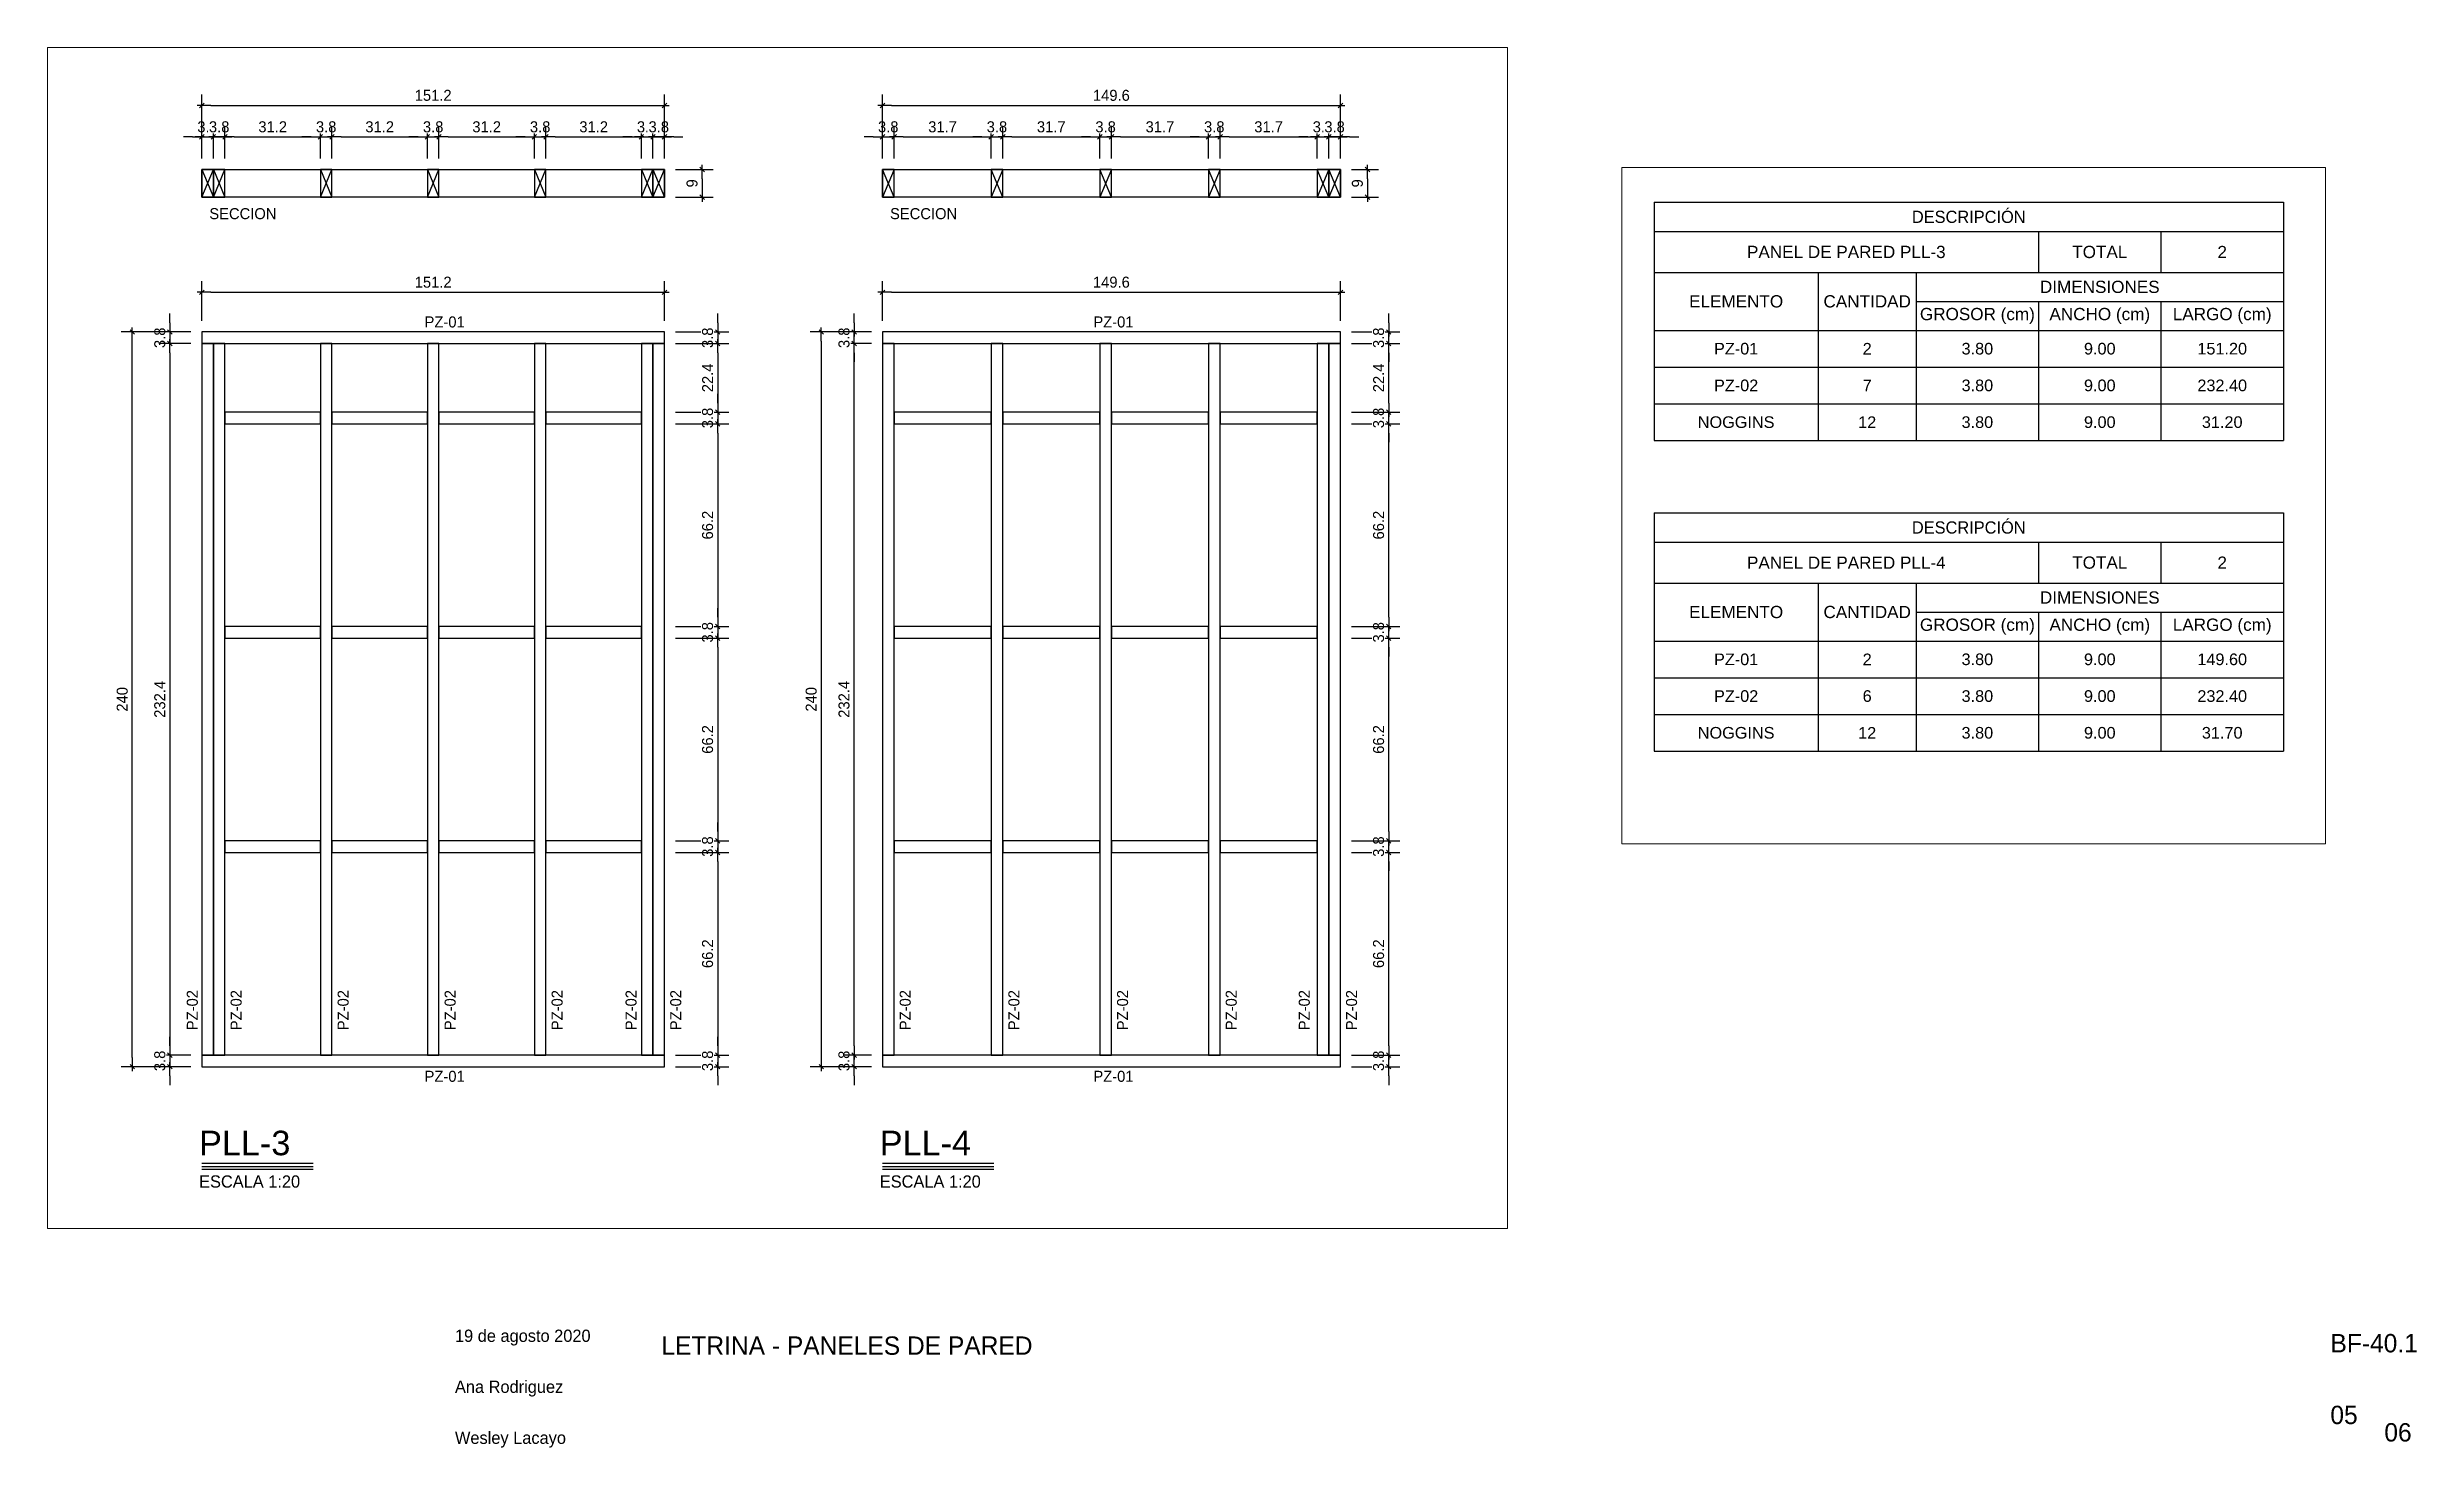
# Paper-space layout '05' of a CAD drawing. Header units: millimetres. Extents: x 91.2 to 129.9, y 309.4 to 332.3.
# The model-space entities are those that its viewports show. They can reach past a viewport. Long polylines and large blocks are cut down to what shows.
import ezdxf
from ezdxf.enums import TextEntityAlignment as Align

# ---------------------------------------------------------------- set-up
doc = ezdxf.new("R2010")
doc.units = ezdxf.units.MM
for name, color, linetype in [('0 @ 0.2', 7, 'Continuous'), ('cotas', 1, 'Continuous'), ('PANELES', 2, 'Continuous'), ('TEXTO', 2, 'Continuous'), ('TEXTO @ 0.2', 2, 'Continuous'), ('TEXTOS TITULOS @ 0.2', 3, 'Continuous')]:
    doc.layers.add(name, color=color, linetype=linetype)
doc.styles.add('century gothic', font='GOTHIC.TTF')
doc.styles.add('NOTAS', font='GOTHIC.TTF')
doc.styles.add('SMCtitulos', font='sanss___.ttf')
doc.styles.get("Standard").update_dxf_attribs({"font": 'arial.ttf'})
doc.dimstyles.new('ANOTATIVE CM SMCONSTRUCCIONES', dxfattribs={"dimscale": 0, "dimtxt": 0.18, "dimasz": 0.15, "dimexe": 0.18, "dimexo": 0.18, "dimgap": 0.07, "dimtad": 1, "dimdec": 1, "dimlfac": 100, "dimdsep": 46, "dimtxsty": 'century gothic', "dimblk1": 'FLECHA1', "dimblk2": 'FLECHA1', "dimsah": 1, "dimcen": 0.18, "dimdle": 0.075, "dimclrd": 1, "dimclre": 1, "dimclrt": 2, "dimaunit": 1, "dimadec": 0, "dimazin": 2, "dimtfac": 0.75, "dimtdec": 1, "dimtix": 1, "dimtmove": 2, "dimatfit": 3, "dimfxl": 0.09, "dimtvp": 1.5, "dimtfill": 1, "dimtolj": 1, "dimtzin": 0, "dimarcsym": 0})

psp = doc.layouts.new('05')

# ---------------------------------------------------------------- texts
at = {"layer": 'TEXTO', "color": 2, "attachment_point": 1, "style": 'century gothic'}
for s, insert, char_height, width in [('19 de agosto 2020', (97.885, 311.32), 0.2, 3.7301), ('{\\H3.3333x;LETRINA - PANELES DE PARED}', (101.257, 311.209), 0.09, 8.48229), ('BF-40.1', (128.526, 311.249), 0.3, 3.7301), ('Ana Rodriguez', (97.885, 310.487), 0.2, 3.7301), ('05', (128.524, 310.077), 0.3, 3.7301), ('Wesley Lacayo', (97.885, 309.654), 0.2, 3.7301), ('06', (129.406, 309.793), 0.3, 3.7301)]:
    psp.add_mtext(s, dxfattribs=dict(at, insert=insert, char_height=char_height, width=width))

msp = doc.modelspace()

# ---------------------------------------------------------------- texts
at = {"layer": 'TEXTO @ 0.2', "color": 2, "char_height": 0.036, "width": 0.271168, "attachment_point": 1, "style": 'century gothic'}
for s, insert in [('SECCION', (19480.2972, 4524.2102)), ('SECCION', (19482.5214, 4524.2102)), ('PZ-01 ', (19483.1859, 4523.8565)), ('PZ-01 ', (19481.0005, 4521.3923)), ('PZ-01 ', (19483.1859, 4521.3923))]:
    msp.add_mtext(s, dxfattribs=dict(at, insert=insert))
at = {"layer": 'TEXTO @ 0.2', "color": 2, "char_height": 0.036, "width": 0.271168, "attachment_point": 1, "rotation": 90, "style": 'century gothic'}
for insert in [(19480.3668, 4521.525), (19480.7164, 4521.525), (19481.066, 4521.525), (19481.4156, 4521.525), (19481.6572, 4521.525), (19482.5529, 4521.525), (19482.908, 4521.525), (19483.2631, 4521.525), (19483.6182, 4521.525), (19483.8569, 4521.525), (19484.0113, 4521.525)]:
    msp.add_mtext('PZ-02', dxfattribs=dict(at, insert=insert))

# ---------------------------------------------------------------- blocks, each defined once
blk = doc.blocks.new('LL')
at = {"layer": 'PANELES'}
for p, q in [((19468.3744, 4520.8214), (19468.4124, 4520.7314)), ((19468.3744, 4520.7314), (19468.4124, 4520.8214))]:
    blk.add_line(p, q, dxfattribs=at)
blk.add_lwpolyline([(19468.3744, 4520.7314), (19468.4124, 4520.7314), (19468.4124, 4520.8214), (19468.3744, 4520.8214)], close=True, dxfattribs=at)
blk = doc.blocks.new('*U701')
at = {"color": 2}
blk.add_line((0, 0.052), (1.823, 0.052), dxfattribs=at)
at = {"color": 250}
blk.add_line((0, 0), (1.823, 0), dxfattribs=at)
at = {"color": 7}
blk.add_line((0, -0.047), (1.823, -0.047), dxfattribs=at)
at = {"color": 0, "linetype": 'ByBlock', "lineweight": -2, "style": 'NOTAS'}
for tag, p in [('1TITLE', (0.027, 1.014)), ('2TITLE', (-0.043, 0.181))]:
    blk.add_attdef(tag, p, '', height=0.3, dxfattribs=at)
blk.add_attdef('SCALE', text='', height=0.18, dxfattribs=at).set_placement((-0.043, -0.148), align=Align.TOP_LEFT)
blk = doc.blocks.new('C')
at = {"layer": 'PANELES'}
for points in [[(19479.4886, 4523.8057), (19479.4886, 4523.7677), (19481.001, 4523.7677), (19481.001, 4523.8057)], [(19479.4886, 4521.4437), (19479.5266, 4521.4437), (19479.5266, 4523.7677), (19479.4886, 4523.7677)], [(19479.5266, 4521.4437), (19479.5646, 4521.4437), (19479.5646, 4523.7677), (19479.5266, 4523.7677)], [(19479.8762, 4521.4437), (19479.9142, 4521.4437), (19479.9142, 4523.7677), (19479.8762, 4523.7677)], [(19480.2258, 4521.4437), (19480.2638, 4521.4437), (19480.2638, 4523.7677), (19480.2258, 4523.7677)], [(19480.5754, 4521.4437), (19480.6134, 4521.4437), (19480.6134, 4523.7677), (19480.5754, 4523.7677)], [(19480.925, 4521.4437), (19480.963, 4521.4437), (19480.963, 4523.7677), (19480.925, 4523.7677)], [(19480.963, 4521.4437), (19481.001, 4521.4437), (19481.001, 4523.7677), (19480.963, 4523.7677)], [(19479.5646, 4523.5437), (19479.5646, 4523.5057), (19479.8762, 4523.5057), (19479.8762, 4523.5437)], [(19479.9142, 4523.5437), (19479.9142, 4523.5057), (19480.2258, 4523.5057), (19480.2258, 4523.5437)], [(19480.2638, 4523.5437), (19480.2638, 4523.5057), (19480.5754, 4523.5057), (19480.5754, 4523.5437)], [(19480.6134, 4523.5437), (19480.6134, 4523.5057), (19480.925, 4523.5057), (19480.925, 4523.5437)], [(19479.5646, 4522.8437), (19479.5646, 4522.8057), (19479.8762, 4522.8057), (19479.8762, 4522.8437)], [(19479.9142, 4522.8437), (19479.9142, 4522.8057), (19480.2258, 4522.8057), (19480.2258, 4522.8437)], [(19480.2638, 4522.8437), (19480.2638, 4522.8057), (19480.5754, 4522.8057), (19480.5754, 4522.8437)], [(19480.6134, 4522.8437), (19480.6134, 4522.8057), (19480.925, 4522.8057), (19480.925, 4522.8437)], [(19479.5646, 4522.1437), (19479.5646, 4522.1057), (19479.8762, 4522.1057), (19479.8762, 4522.1437)], [(19479.9142, 4522.1437), (19479.9142, 4522.1057), (19480.2258, 4522.1057), (19480.2258, 4522.1437)], [(19480.2638, 4522.1437), (19480.2638, 4522.1057), (19480.5754, 4522.1057), (19480.5754, 4522.1437)], [(19480.6134, 4522.1437), (19480.6134, 4522.1057), (19480.925, 4522.1057), (19480.925, 4522.1437)], [(19479.4886, 4521.4437), (19479.4886, 4521.4057), (19481.001, 4521.4057), (19481.001, 4521.4437)]]:
    blk.add_lwpolyline(points, close=True, dxfattribs=at)
blk = doc.blocks.new('D')
at = {"layer": 'PANELES'}
for points in [[(19482.4965, 4523.8057), (19482.4965, 4523.7677), (19483.9929, 4523.7677), (19483.9929, 4523.8057)], [(19482.4965, 4521.4437), (19482.5345, 4521.4437), (19482.5345, 4523.7677), (19482.4965, 4523.7677)], [(19482.8516, 4521.4437), (19482.8896, 4521.4437), (19482.8896, 4523.7677), (19482.8516, 4523.7677)], [(19483.2067, 4521.4437), (19483.2447, 4521.4437), (19483.2447, 4523.7677), (19483.2067, 4523.7677)], [(19483.5618, 4521.4437), (19483.5998, 4521.4437), (19483.5998, 4523.7677), (19483.5618, 4523.7677)], [(19483.9169, 4521.4437), (19483.9549, 4521.4437), (19483.9549, 4523.7677), (19483.9169, 4523.7677)], [(19483.9549, 4521.4437), (19483.9929, 4521.4437), (19483.9929, 4523.7677), (19483.9549, 4523.7677)], [(19482.5345, 4523.5437), (19482.5345, 4523.5057), (19482.8516, 4523.5057), (19482.8516, 4523.5437)], [(19482.8896, 4523.5437), (19482.8896, 4523.5057), (19483.2067, 4523.5057), (19483.2067, 4523.5437)], [(19483.2447, 4523.5437), (19483.2447, 4523.5057), (19483.5618, 4523.5057), (19483.5618, 4523.5437)], [(19483.5998, 4523.5437), (19483.5998, 4523.5057), (19483.9169, 4523.5057), (19483.9169, 4523.5437)], [(19482.5345, 4522.8437), (19482.5345, 4522.8057), (19482.8516, 4522.8057), (19482.8516, 4522.8437)], [(19482.8896, 4522.8437), (19482.8896, 4522.8057), (19483.2067, 4522.8057), (19483.2067, 4522.8437)], [(19483.2447, 4522.8437), (19483.2447, 4522.8057), (19483.5618, 4522.8057), (19483.5618, 4522.8437)], [(19483.5998, 4522.8437), (19483.5998, 4522.8057), (19483.9169, 4522.8057), (19483.9169, 4522.8437)], [(19482.5345, 4522.1437), (19482.5345, 4522.1057), (19482.8516, 4522.1057), (19482.8516, 4522.1437)], [(19482.8896, 4522.1437), (19482.8896, 4522.1057), (19483.2067, 4522.1057), (19483.2067, 4522.1437)], [(19483.2447, 4522.1437), (19483.2447, 4522.1057), (19483.5618, 4522.1057), (19483.5618, 4522.1437)], [(19483.5998, 4522.1437), (19483.5998, 4522.1057), (19483.9169, 4522.1057), (19483.9169, 4522.1437)], [(19482.4965, 4521.4437), (19482.4965, 4521.4057), (19483.9929, 4521.4057), (19483.9929, 4521.4437)]]:
    blk.add_lwpolyline(points, close=True, dxfattribs=at)
blk = doc.blocks.new('FLECHA1')
at = {"color": 1}
blk.add_line((-1, 0), (0.5, 0), dxfattribs=at)
at = {"color": 4}
blk.add_line((-0.25, -0.25), (0.25, 0.25), dxfattribs=at)
blk = doc.blocks.new('*D789')
at = {"color": 1, "lineweight": -2, "transparency": 16777216}
for p, q in [((19480.2424, 4524.4428), (19480.2124, 4524.4428)), ((19480.2724, 4524.3722), (19480.2724, 4524.4788)), ((19480.2724, 4524.4428), (19480.3104, 4524.4428)), ((19480.3104, 4524.3722), (19480.3104, 4524.4788)), ((19480.3404, 4524.4428), (19480.3704, 4524.4428))]:
    blk.add_line(p, q, dxfattribs=at)
at = {"layer": 'Defpoints', "color": 0, "transparency": 16777216}
for p in [(19480.2724, 4524.3362), (19480.3104, 4524.3362)]:
    blk.add_point(p, dxfattribs=at)
at = {"color": 1, "lineweight": -2, "transparency": 16777216, "xscale": 0.03, "yscale": 0.03, "zscale": 0.03}
blk.add_blockref('FLECHA1', (19480.2724, 4524.4428), dxfattribs=at)
at = {"color": 1, "lineweight": -2, "transparency": 16777216, "xscale": 0.03, "yscale": 0.03, "zscale": 0.03, "rotation": 180}
blk.add_blockref('FLECHA1', (19480.3104, 4524.4428), dxfattribs=at)
at = {"color": 2, "transparency": 16777216, "insert": (19480.2914, 4524.4757), "char_height": 0.036, "attachment_point": 5, "style": 'century gothic', "bg_fill": 3, "box_fill_scale": 1.1, "bg_fill_color": 256, "bg_fill_true_color": 13158600, "bg_fill_transparency": 0}
blk.add_mtext('\\A1;3.8', dxfattribs=at)
at = {"layer": 'Defpoints', "color": 0, "transparency": 16777216}
blk.add_point((19480.3104, 4524.4428), dxfattribs=at)
blk = doc.blocks.new('*D790')
at = {"color": 1, "lineweight": -2, "transparency": 16777216}
for p, q in [((19480.2804, 4524.4428), (19480.2504, 4524.4428)), ((19480.3104, 4524.3722), (19480.3104, 4524.4788)), ((19480.3104, 4524.4428), (19480.3484, 4524.4428)), ((19480.3484, 4524.3722), (19480.3484, 4524.4788)), ((19480.3784, 4524.4428), (19480.4084, 4524.4428))]:
    blk.add_line(p, q, dxfattribs=at)
at = {"layer": 'Defpoints', "color": 0, "transparency": 16777216}
for p in [(19480.3104, 4524.3362), (19480.3484, 4524.3362)]:
    blk.add_point(p, dxfattribs=at)
at = {"color": 1, "lineweight": -2, "transparency": 16777216, "xscale": 0.03, "yscale": 0.03, "zscale": 0.03}
blk.add_blockref('FLECHA1', (19480.3104, 4524.4428), dxfattribs=at)
at = {"color": 1, "lineweight": -2, "transparency": 16777216, "xscale": 0.03, "yscale": 0.03, "zscale": 0.03, "rotation": 180}
blk.add_blockref('FLECHA1', (19480.3484, 4524.4428), dxfattribs=at)
at = {"color": 2, "transparency": 16777216, "insert": (19480.3294, 4524.4757), "char_height": 0.036, "attachment_point": 5, "style": 'century gothic', "bg_fill": 3, "box_fill_scale": 1.1, "bg_fill_color": 256, "bg_fill_true_color": 13158600, "bg_fill_transparency": 0}
blk.add_mtext('\\A1;3.8', dxfattribs=at)
at = {"layer": 'Defpoints', "color": 0, "transparency": 16777216}
blk.add_point((19480.3484, 4524.4428), dxfattribs=at)
blk = doc.blocks.new('*D791')
at = {"color": 1, "lineweight": -2, "transparency": 16777216}
for p, q in [((19480.3484, 4524.3722), (19480.3484, 4524.4788)), ((19480.3784, 4524.4428), (19480.63, 4524.4428)), ((19480.66, 4524.3722), (19480.66, 4524.4788))]:
    blk.add_line(p, q, dxfattribs=at)
at = {"layer": 'Defpoints', "color": 0, "transparency": 16777216}
for p in [(19480.66, 4524.4428), (19480.3484, 4524.3362), (19480.66, 4524.3362)]:
    blk.add_point(p, dxfattribs=at)
at = {"color": 1, "lineweight": -2, "transparency": 16777216, "xscale": 0.03, "yscale": 0.03, "zscale": 0.03, "rotation": 180}
blk.add_blockref('FLECHA1', (19480.3484, 4524.4428), dxfattribs=at)
at = {"color": 1, "lineweight": -2, "transparency": 16777216, "xscale": 0.03, "yscale": 0.03, "zscale": 0.03}
blk.add_blockref('FLECHA1', (19480.66, 4524.4428), dxfattribs=at)
at = {"color": 2, "transparency": 16777216, "insert": (19480.5042, 4524.4757), "char_height": 0.036, "attachment_point": 5, "style": 'century gothic', "bg_fill": 3, "box_fill_scale": 1.1, "bg_fill_color": 256, "bg_fill_true_color": 13158600, "bg_fill_transparency": 0}
blk.add_mtext('\\A1;31.2', dxfattribs=at)
blk = doc.blocks.new('*D792')
at = {"color": 1, "lineweight": -2, "transparency": 16777216}
for p, q in [((19480.63, 4524.4428), (19480.6, 4524.4428)), ((19480.66, 4524.3722), (19480.66, 4524.4788)), ((19480.66, 4524.4428), (19480.698, 4524.4428)), ((19480.698, 4524.3722), (19480.698, 4524.4788)), ((19480.728, 4524.4428), (19480.758, 4524.4428))]:
    blk.add_line(p, q, dxfattribs=at)
at = {"layer": 'Defpoints', "color": 0, "transparency": 16777216}
for p in [(19480.66, 4524.3362), (19480.698, 4524.3362)]:
    blk.add_point(p, dxfattribs=at)
at = {"color": 1, "lineweight": -2, "transparency": 16777216, "xscale": 0.03, "yscale": 0.03, "zscale": 0.03}
blk.add_blockref('FLECHA1', (19480.66, 4524.4428), dxfattribs=at)
at = {"color": 1, "lineweight": -2, "transparency": 16777216, "xscale": 0.03, "yscale": 0.03, "zscale": 0.03, "rotation": 180}
blk.add_blockref('FLECHA1', (19480.698, 4524.4428), dxfattribs=at)
at = {"color": 2, "transparency": 16777216, "insert": (19480.679, 4524.4757), "char_height": 0.036, "attachment_point": 5, "style": 'century gothic', "bg_fill": 3, "box_fill_scale": 1.1, "bg_fill_color": 256, "bg_fill_true_color": 13158600, "bg_fill_transparency": 0}
blk.add_mtext('\\A1;3.8', dxfattribs=at)
at = {"layer": 'Defpoints', "color": 0, "transparency": 16777216}
blk.add_point((19480.698, 4524.4428), dxfattribs=at)
blk = doc.blocks.new('*D793')
at = {"color": 1, "lineweight": -2, "transparency": 16777216}
for p, q in [((19480.698, 4524.3722), (19480.698, 4524.4788)), ((19480.728, 4524.4428), (19480.9796, 4524.4428)), ((19481.0096, 4524.3722), (19481.0096, 4524.4788))]:
    blk.add_line(p, q, dxfattribs=at)
at = {"layer": 'Defpoints', "color": 0, "transparency": 16777216}
for p in [(19481.0096, 4524.4428), (19480.698, 4524.3362), (19481.0096, 4524.3362)]:
    blk.add_point(p, dxfattribs=at)
at = {"color": 1, "lineweight": -2, "transparency": 16777216, "xscale": 0.03, "yscale": 0.03, "zscale": 0.03, "rotation": 180}
blk.add_blockref('FLECHA1', (19480.698, 4524.4428), dxfattribs=at)
at = {"color": 1, "lineweight": -2, "transparency": 16777216, "xscale": 0.03, "yscale": 0.03, "zscale": 0.03}
blk.add_blockref('FLECHA1', (19481.0096, 4524.4428), dxfattribs=at)
at = {"color": 2, "transparency": 16777216, "insert": (19480.8538, 4524.4757), "char_height": 0.036, "attachment_point": 5, "style": 'century gothic', "bg_fill": 3, "box_fill_scale": 1.1, "bg_fill_color": 256, "bg_fill_true_color": 13158600, "bg_fill_transparency": 0}
blk.add_mtext('\\A1;31.2', dxfattribs=at)
blk = doc.blocks.new('*D794')
at = {"color": 1, "lineweight": -2, "transparency": 16777216}
for p, q in [((19480.9796, 4524.4428), (19480.9496, 4524.4428)), ((19481.0096, 4524.3722), (19481.0096, 4524.4788)), ((19481.0096, 4524.4428), (19481.0476, 4524.4428)), ((19481.0476, 4524.3722), (19481.0476, 4524.4788)), ((19481.0776, 4524.4428), (19481.1076, 4524.4428))]:
    blk.add_line(p, q, dxfattribs=at)
at = {"layer": 'Defpoints', "color": 0, "transparency": 16777216}
for p in [(19481.0096, 4524.3362), (19481.0476, 4524.3362)]:
    blk.add_point(p, dxfattribs=at)
at = {"color": 1, "lineweight": -2, "transparency": 16777216, "xscale": 0.03, "yscale": 0.03, "zscale": 0.03}
blk.add_blockref('FLECHA1', (19481.0096, 4524.4428), dxfattribs=at)
at = {"color": 1, "lineweight": -2, "transparency": 16777216, "xscale": 0.03, "yscale": 0.03, "zscale": 0.03, "rotation": 180}
blk.add_blockref('FLECHA1', (19481.0476, 4524.4428), dxfattribs=at)
at = {"color": 2, "transparency": 16777216, "insert": (19481.0286, 4524.4757), "char_height": 0.036, "attachment_point": 5, "style": 'century gothic', "bg_fill": 3, "box_fill_scale": 1.1, "bg_fill_color": 256, "bg_fill_true_color": 13158600, "bg_fill_transparency": 0}
blk.add_mtext('\\A1;3.8', dxfattribs=at)
at = {"layer": 'Defpoints', "color": 0, "transparency": 16777216}
blk.add_point((19481.0476, 4524.4428), dxfattribs=at)
blk = doc.blocks.new('*D795')
at = {"color": 1, "lineweight": -2, "transparency": 16777216}
for p, q in [((19481.0476, 4524.3722), (19481.0476, 4524.4788)), ((19481.0776, 4524.4428), (19481.3292, 4524.4428)), ((19481.3592, 4524.3722), (19481.3592, 4524.4788))]:
    blk.add_line(p, q, dxfattribs=at)
at = {"layer": 'Defpoints', "color": 0, "transparency": 16777216}
for p in [(19481.3592, 4524.4428), (19481.0476, 4524.3362), (19481.3592, 4524.3362)]:
    blk.add_point(p, dxfattribs=at)
at = {"color": 1, "lineweight": -2, "transparency": 16777216, "xscale": 0.03, "yscale": 0.03, "zscale": 0.03, "rotation": 180}
blk.add_blockref('FLECHA1', (19481.0476, 4524.4428), dxfattribs=at)
at = {"color": 1, "lineweight": -2, "transparency": 16777216, "xscale": 0.03, "yscale": 0.03, "zscale": 0.03}
blk.add_blockref('FLECHA1', (19481.3592, 4524.4428), dxfattribs=at)
at = {"color": 2, "transparency": 16777216, "insert": (19481.2034, 4524.4757), "char_height": 0.036, "attachment_point": 5, "style": 'century gothic', "bg_fill": 3, "box_fill_scale": 1.1, "bg_fill_color": 256, "bg_fill_true_color": 13158600, "bg_fill_transparency": 0}
blk.add_mtext('\\A1;31.2', dxfattribs=at)
blk = doc.blocks.new('*D796')
at = {"color": 1, "lineweight": -2, "transparency": 16777216}
for p, q in [((19481.3292, 4524.4428), (19481.2992, 4524.4428)), ((19481.3592, 4524.3722), (19481.3592, 4524.4788)), ((19481.3592, 4524.4428), (19481.3972, 4524.4428)), ((19481.3972, 4524.3722), (19481.3972, 4524.4788)), ((19481.4272, 4524.4428), (19481.4572, 4524.4428))]:
    blk.add_line(p, q, dxfattribs=at)
at = {"layer": 'Defpoints', "color": 0, "transparency": 16777216}
for p in [(19481.3592, 4524.3362), (19481.3972, 4524.3362)]:
    blk.add_point(p, dxfattribs=at)
at = {"color": 1, "lineweight": -2, "transparency": 16777216, "xscale": 0.03, "yscale": 0.03, "zscale": 0.03}
blk.add_blockref('FLECHA1', (19481.3592, 4524.4428), dxfattribs=at)
at = {"color": 1, "lineweight": -2, "transparency": 16777216, "xscale": 0.03, "yscale": 0.03, "zscale": 0.03, "rotation": 180}
blk.add_blockref('FLECHA1', (19481.3972, 4524.4428), dxfattribs=at)
at = {"color": 2, "transparency": 16777216, "insert": (19481.3782, 4524.4757), "char_height": 0.036, "attachment_point": 5, "style": 'century gothic', "bg_fill": 3, "box_fill_scale": 1.1, "bg_fill_color": 256, "bg_fill_true_color": 13158600, "bg_fill_transparency": 0}
blk.add_mtext('\\A1;3.8', dxfattribs=at)
at = {"layer": 'Defpoints', "color": 0, "transparency": 16777216}
blk.add_point((19481.3972, 4524.4428), dxfattribs=at)
blk = doc.blocks.new('*D797')
at = {"color": 1, "lineweight": -2, "transparency": 16777216}
for p, q in [((19481.3972, 4524.3722), (19481.3972, 4524.4788)), ((19481.4272, 4524.4428), (19481.6788, 4524.4428)), ((19481.7088, 4524.3722), (19481.7088, 4524.4788))]:
    blk.add_line(p, q, dxfattribs=at)
at = {"layer": 'Defpoints', "color": 0, "transparency": 16777216}
for p in [(19481.7088, 4524.4428), (19481.3972, 4524.3362), (19481.7088, 4524.3362)]:
    blk.add_point(p, dxfattribs=at)
at = {"color": 1, "lineweight": -2, "transparency": 16777216, "xscale": 0.03, "yscale": 0.03, "zscale": 0.03, "rotation": 180}
blk.add_blockref('FLECHA1', (19481.3972, 4524.4428), dxfattribs=at)
at = {"color": 1, "lineweight": -2, "transparency": 16777216, "xscale": 0.03, "yscale": 0.03, "zscale": 0.03}
blk.add_blockref('FLECHA1', (19481.7088, 4524.4428), dxfattribs=at)
at = {"color": 2, "transparency": 16777216, "insert": (19481.553, 4524.4757), "char_height": 0.036, "attachment_point": 5, "style": 'century gothic', "bg_fill": 3, "box_fill_scale": 1.1, "bg_fill_color": 256, "bg_fill_true_color": 13158600, "bg_fill_transparency": 0}
blk.add_mtext('\\A1;31.2', dxfattribs=at)
blk = doc.blocks.new('*D798')
at = {"color": 1, "lineweight": -2, "transparency": 16777216}
for p, q in [((19481.6788, 4524.4428), (19481.6488, 4524.4428)), ((19481.7088, 4524.3722), (19481.7088, 4524.4788)), ((19481.7088, 4524.4428), (19481.7468, 4524.4428)), ((19481.7468, 4524.3722), (19481.7468, 4524.4788)), ((19481.7768, 4524.4428), (19481.8068, 4524.4428))]:
    blk.add_line(p, q, dxfattribs=at)
at = {"layer": 'Defpoints', "color": 0, "transparency": 16777216}
for p in [(19481.7088, 4524.3362), (19481.7468, 4524.3362)]:
    blk.add_point(p, dxfattribs=at)
at = {"color": 1, "lineweight": -2, "transparency": 16777216, "xscale": 0.03, "yscale": 0.03, "zscale": 0.03}
blk.add_blockref('FLECHA1', (19481.7088, 4524.4428), dxfattribs=at)
at = {"color": 1, "lineweight": -2, "transparency": 16777216, "xscale": 0.03, "yscale": 0.03, "zscale": 0.03, "rotation": 180}
blk.add_blockref('FLECHA1', (19481.7468, 4524.4428), dxfattribs=at)
at = {"color": 2, "transparency": 16777216, "insert": (19481.7278, 4524.4757), "char_height": 0.036, "attachment_point": 5, "style": 'century gothic', "bg_fill": 3, "box_fill_scale": 1.1, "bg_fill_color": 256, "bg_fill_true_color": 13158600, "bg_fill_transparency": 0}
blk.add_mtext('\\A1;3.8', dxfattribs=at)
at = {"layer": 'Defpoints', "color": 0, "transparency": 16777216}
blk.add_point((19481.7468, 4524.4428), dxfattribs=at)
blk = doc.blocks.new('*D799')
at = {"color": 1, "lineweight": -2, "transparency": 16777216}
for p, q in [((19481.7168, 4524.4428), (19481.6868, 4524.4428)), ((19481.7468, 4524.3722), (19481.7468, 4524.4788)), ((19481.7468, 4524.4428), (19481.7848, 4524.4428)), ((19481.7848, 4524.3722), (19481.7848, 4524.4788)), ((19481.8148, 4524.4428), (19481.8448, 4524.4428))]:
    blk.add_line(p, q, dxfattribs=at)
at = {"layer": 'Defpoints', "color": 0, "transparency": 16777216}
for p in [(19481.7468, 4524.3362), (19481.7848, 4524.3362)]:
    blk.add_point(p, dxfattribs=at)
at = {"color": 1, "lineweight": -2, "transparency": 16777216, "xscale": 0.03, "yscale": 0.03, "zscale": 0.03}
blk.add_blockref('FLECHA1', (19481.7468, 4524.4428), dxfattribs=at)
at = {"color": 1, "lineweight": -2, "transparency": 16777216, "xscale": 0.03, "yscale": 0.03, "zscale": 0.03, "rotation": 180}
blk.add_blockref('FLECHA1', (19481.7848, 4524.4428), dxfattribs=at)
at = {"color": 2, "transparency": 16777216, "insert": (19481.7658, 4524.4757), "char_height": 0.036, "attachment_point": 5, "style": 'century gothic', "bg_fill": 3, "box_fill_scale": 1.1, "bg_fill_color": 256, "bg_fill_true_color": 13158600, "bg_fill_transparency": 0}
blk.add_mtext('\\A1;3.8', dxfattribs=at)
at = {"layer": 'Defpoints', "color": 0, "transparency": 16777216}
blk.add_point((19481.7848, 4524.4428), dxfattribs=at)
blk = doc.blocks.new('*D800')
at = {"color": 1, "lineweight": -2, "transparency": 16777216}
for p, q in [((19480.2724, 4524.3722), (19480.2724, 4524.5816)), ((19481.7848, 4524.3722), (19481.7848, 4524.5816)), ((19480.3024, 4524.5456), (19481.7548, 4524.5456))]:
    blk.add_line(p, q, dxfattribs=at)
at = {"layer": 'Defpoints', "color": 0, "transparency": 16777216}
for p in [(19481.7848, 4524.5456), (19480.2724, 4524.3362), (19481.7848, 4524.3362)]:
    blk.add_point(p, dxfattribs=at)
at = {"color": 1, "lineweight": -2, "transparency": 16777216, "xscale": 0.03, "yscale": 0.03, "zscale": 0.03, "rotation": 180}
blk.add_blockref('FLECHA1', (19480.2724, 4524.5456), dxfattribs=at)
at = {"color": 1, "lineweight": -2, "transparency": 16777216, "xscale": 0.03, "yscale": 0.03, "zscale": 0.03}
blk.add_blockref('FLECHA1', (19481.7848, 4524.5456), dxfattribs=at)
at = {"color": 2, "transparency": 16777216, "insert": (19481.0286, 4524.5785), "char_height": 0.036, "attachment_point": 5, "style": 'century gothic', "bg_fill": 3, "box_fill_scale": 1.1, "bg_fill_color": 256, "bg_fill_true_color": 13158600, "bg_fill_transparency": 0}
blk.add_mtext('\\A1;151.2', dxfattribs=at)
blk = doc.blocks.new('*D801')
at = {"color": 1, "lineweight": -2, "transparency": 16777216}
for p, q in [((19480.2724, 4523.8417), (19480.2724, 4523.9713)), ((19481.7848, 4523.8417), (19481.7848, 4523.9713)), ((19480.3024, 4523.9353), (19481.7548, 4523.9353))]:
    blk.add_line(p, q, dxfattribs=at)
at = {"layer": 'Defpoints', "color": 0, "transparency": 16777216}
for p in [(19481.7848, 4523.9353), (19480.2724, 4523.8057), (19481.7848, 4523.8057)]:
    blk.add_point(p, dxfattribs=at)
at = {"color": 1, "lineweight": -2, "transparency": 16777216, "xscale": 0.03, "yscale": 0.03, "zscale": 0.03, "rotation": 180}
blk.add_blockref('FLECHA1', (19480.2724, 4523.9353), dxfattribs=at)
at = {"color": 1, "lineweight": -2, "transparency": 16777216, "xscale": 0.03, "yscale": 0.03, "zscale": 0.03}
blk.add_blockref('FLECHA1', (19481.7848, 4523.9353), dxfattribs=at)
at = {"color": 2, "transparency": 16777216, "insert": (19481.0286, 4523.9682), "char_height": 0.036, "attachment_point": 5, "style": 'century gothic', "bg_fill": 3, "box_fill_scale": 1.1, "bg_fill_color": 256, "bg_fill_true_color": 13158600, "bg_fill_transparency": 0}
blk.add_mtext('\\A1;151.2', dxfattribs=at)
blk = doc.blocks.new('*D802')
at = {"color": 1, "lineweight": -2, "transparency": 16777216}
for p, q in [((19480.1683, 4523.8357), (19480.1683, 4523.8657)), ((19480.2364, 4523.8057), (19480.1323, 4523.8057)), ((19480.1683, 4523.8057), (19480.1683, 4523.7677)), ((19480.2364, 4523.7677), (19480.1323, 4523.7677)), ((19480.1683, 4523.7377), (19480.1683, 4523.7077))]:
    blk.add_line(p, q, dxfattribs=at)
at = {"layer": 'Defpoints', "color": 0, "transparency": 16777216}
for p in [(19480.2724, 4523.8057), (19480.2724, 4523.7677)]:
    blk.add_point(p, dxfattribs=at)
at = {"color": 1, "lineweight": -2, "transparency": 16777216, "xscale": 0.03, "yscale": 0.03, "zscale": 0.03}
for p, rotation in [((19480.1683, 4523.8057), 270), ((19480.1683, 4523.7677), 90)]:
    blk.add_blockref('FLECHA1', p, dxfattribs=dict(at, rotation=rotation))
at = {"color": 2, "transparency": 16777216, "insert": (19480.1354, 4523.7867), "char_height": 0.036, "attachment_point": 5, "rotation": 90, "style": 'century gothic', "bg_fill": 3, "box_fill_scale": 1.1, "bg_fill_color": 256, "bg_fill_true_color": 13158600, "bg_fill_transparency": 0}
blk.add_mtext('\\A1;3.8', dxfattribs=at)
at = {"layer": 'Defpoints', "color": 0, "transparency": 16777216}
blk.add_point((19480.1683, 4523.7677), dxfattribs=at)
blk = doc.blocks.new('*D803')
at = {"color": 1, "lineweight": -2, "transparency": 16777216}
for p, q in [((19480.2364, 4523.7677), (19480.1323, 4523.7677)), ((19480.1683, 4523.7377), (19480.1683, 4521.4737)), ((19480.2364, 4521.4437), (19480.1323, 4521.4437))]:
    blk.add_line(p, q, dxfattribs=at)
at = {"layer": 'Defpoints', "color": 0, "transparency": 16777216}
for p in [(19480.2724, 4523.7677), (19480.1683, 4521.4437), (19480.2724, 4521.4437)]:
    blk.add_point(p, dxfattribs=at)
at = {"color": 1, "lineweight": -2, "transparency": 16777216, "xscale": 0.03, "yscale": 0.03, "zscale": 0.03}
for p, rotation in [((19480.1683, 4523.7677), 90), ((19480.1683, 4521.4437), 270)]:
    blk.add_blockref('FLECHA1', p, dxfattribs=dict(at, rotation=rotation))
at = {"color": 2, "transparency": 16777216, "insert": (19480.1354, 4522.6057), "char_height": 0.036, "attachment_point": 5, "rotation": 90, "style": 'century gothic', "bg_fill": 3, "box_fill_scale": 1.1, "bg_fill_color": 256, "bg_fill_true_color": 13158600, "bg_fill_transparency": 0}
blk.add_mtext('\\A1;232.4', dxfattribs=at)
blk = doc.blocks.new('*D804')
at = {"color": 1, "lineweight": -2, "transparency": 16777216}
for p, q in [((19480.1683, 4521.4737), (19480.1683, 4521.5037)), ((19480.2364, 4521.4437), (19480.1323, 4521.4437)), ((19480.2364, 4521.4057), (19480.1323, 4521.4057)), ((19480.1683, 4521.4437), (19480.1683, 4521.4057)), ((19480.1683, 4521.3757), (19480.1683, 4521.3457))]:
    blk.add_line(p, q, dxfattribs=at)
at = {"layer": 'Defpoints', "color": 0, "transparency": 16777216}
for p in [(19480.2724, 4521.4437), (19480.2724, 4521.4057)]:
    blk.add_point(p, dxfattribs=at)
at = {"color": 1, "lineweight": -2, "transparency": 16777216, "xscale": 0.03, "yscale": 0.03, "zscale": 0.03}
for p, rotation in [((19480.1683, 4521.4437), 270), ((19480.1683, 4521.4057), 90)]:
    blk.add_blockref('FLECHA1', p, dxfattribs=dict(at, rotation=rotation))
at = {"color": 2, "transparency": 16777216, "insert": (19480.1354, 4521.4247), "char_height": 0.036, "attachment_point": 5, "rotation": 90, "style": 'century gothic', "bg_fill": 3, "box_fill_scale": 1.1, "bg_fill_color": 256, "bg_fill_true_color": 13158600, "bg_fill_transparency": 0}
blk.add_mtext('\\A1;3.8', dxfattribs=at)
at = {"layer": 'Defpoints', "color": 0, "transparency": 16777216}
blk.add_point((19480.1683, 4521.4057), dxfattribs=at)
blk = doc.blocks.new('*D805')
at = {"color": 1, "lineweight": -2, "transparency": 16777216}
for p, q in [((19480.2364, 4523.8057), (19480.0096, 4523.8057)), ((19480.0456, 4521.4357), (19480.0456, 4523.7757)), ((19480.2364, 4521.4057), (19480.0096, 4521.4057))]:
    blk.add_line(p, q, dxfattribs=at)
at = {"layer": 'Defpoints', "color": 0, "transparency": 16777216}
for p in [(19480.0456, 4523.8057), (19480.2724, 4523.8057), (19480.2724, 4521.4057)]:
    blk.add_point(p, dxfattribs=at)
at = {"color": 1, "lineweight": -2, "transparency": 16777216, "xscale": 0.03, "yscale": 0.03, "zscale": 0.03}
for p, rotation in [((19480.0456, 4523.8057), 90), ((19480.0456, 4521.4057), 270)]:
    blk.add_blockref('FLECHA1', p, dxfattribs=dict(at, rotation=rotation))
at = {"color": 2, "transparency": 16777216, "insert": (19480.0127, 4522.6057), "char_height": 0.036, "attachment_point": 5, "rotation": 90, "style": 'century gothic', "bg_fill": 3, "box_fill_scale": 1.1, "bg_fill_color": 256, "bg_fill_true_color": 13158600, "bg_fill_transparency": 0}
blk.add_mtext('\\A1;240', dxfattribs=at)
blk = doc.blocks.new('*D806')
at = {"color": 1, "lineweight": -2, "transparency": 16777216}
for p, q in [((19481.9582, 4523.8357), (19481.9582, 4523.8657)), ((19481.8208, 4523.8057), (19481.9942, 4523.8057)), ((19481.9582, 4523.8057), (19481.9582, 4523.7677)), ((19481.8208, 4523.7677), (19481.9942, 4523.7677)), ((19481.9582, 4523.7377), (19481.9582, 4523.7077))]:
    blk.add_line(p, q, dxfattribs=at)
at = {"layer": 'Defpoints', "color": 0, "transparency": 16777216}
for p in [(19481.7848, 4523.8057), (19481.7848, 4523.7677)]:
    blk.add_point(p, dxfattribs=at)
at = {"color": 1, "lineweight": -2, "transparency": 16777216, "xscale": 0.03, "yscale": 0.03, "zscale": 0.03}
for p, rotation in [((19481.9582, 4523.8057), 270), ((19481.9582, 4523.7677), 90)]:
    blk.add_blockref('FLECHA1', p, dxfattribs=dict(at, rotation=rotation))
at = {"color": 2, "transparency": 16777216, "insert": (19481.9253, 4523.7867), "char_height": 0.036, "attachment_point": 5, "rotation": 90, "style": 'century gothic', "bg_fill": 3, "box_fill_scale": 1.1, "bg_fill_color": 256, "bg_fill_true_color": 13158600, "bg_fill_transparency": 0}
blk.add_mtext('\\A1;3.8', dxfattribs=at)
at = {"layer": 'Defpoints', "color": 0, "transparency": 16777216}
blk.add_point((19481.9582, 4523.7677), dxfattribs=at)
blk = doc.blocks.new('*D807')
at = {"color": 1, "lineweight": -2, "transparency": 16777216}
for p, q in [((19481.8208, 4523.7677), (19481.9942, 4523.7677)), ((19481.9582, 4523.7377), (19481.9582, 4523.5737)), ((19481.8208, 4523.5437), (19481.9942, 4523.5437))]:
    blk.add_line(p, q, dxfattribs=at)
at = {"layer": 'Defpoints', "color": 0, "transparency": 16777216}
for p in [(19481.7848, 4523.7677), (19481.7848, 4523.5437), (19481.9582, 4523.5437)]:
    blk.add_point(p, dxfattribs=at)
at = {"color": 1, "lineweight": -2, "transparency": 16777216, "xscale": 0.03, "yscale": 0.03, "zscale": 0.03}
for p, rotation in [((19481.9582, 4523.7677), 90), ((19481.9582, 4523.5437), 270)]:
    blk.add_blockref('FLECHA1', p, dxfattribs=dict(at, rotation=rotation))
at = {"color": 2, "transparency": 16777216, "insert": (19481.9254, 4523.6557), "char_height": 0.036, "attachment_point": 5, "rotation": 90, "style": 'century gothic', "bg_fill": 3, "box_fill_scale": 1.1, "bg_fill_color": 256, "bg_fill_true_color": 13158600, "bg_fill_transparency": 0}
blk.add_mtext('\\A1;22.4', dxfattribs=at)
blk = doc.blocks.new('*D808')
at = {"color": 1, "lineweight": -2, "transparency": 16777216}
for p, q in [((19481.9582, 4523.5737), (19481.9582, 4523.6037)), ((19481.8208, 4523.5437), (19481.9942, 4523.5437)), ((19481.8208, 4523.5057), (19481.9942, 4523.5057)), ((19481.9582, 4523.5437), (19481.9582, 4523.5057)), ((19481.9582, 4523.4757), (19481.9582, 4523.4457))]:
    blk.add_line(p, q, dxfattribs=at)
at = {"layer": 'Defpoints', "color": 0, "transparency": 16777216}
for p in [(19481.7848, 4523.5437), (19481.7848, 4523.5057)]:
    blk.add_point(p, dxfattribs=at)
at = {"color": 1, "lineweight": -2, "transparency": 16777216, "xscale": 0.03, "yscale": 0.03, "zscale": 0.03}
for p, rotation in [((19481.9582, 4523.5437), 270), ((19481.9582, 4523.5057), 90)]:
    blk.add_blockref('FLECHA1', p, dxfattribs=dict(at, rotation=rotation))
at = {"color": 2, "transparency": 16777216, "insert": (19481.9253, 4523.5247), "char_height": 0.036, "attachment_point": 5, "rotation": 90, "style": 'century gothic', "bg_fill": 3, "box_fill_scale": 1.1, "bg_fill_color": 256, "bg_fill_true_color": 13158600, "bg_fill_transparency": 0}
blk.add_mtext('\\A1;3.8', dxfattribs=at)
at = {"layer": 'Defpoints', "color": 0, "transparency": 16777216}
blk.add_point((19481.9582, 4523.5057), dxfattribs=at)
blk = doc.blocks.new('*D809')
at = {"color": 1, "lineweight": -2, "transparency": 16777216}
for p, q in [((19481.8208, 4523.5057), (19481.9942, 4523.5057)), ((19481.9582, 4523.4757), (19481.9582, 4522.8737)), ((19481.8208, 4522.8437), (19481.9942, 4522.8437))]:
    blk.add_line(p, q, dxfattribs=at)
at = {"layer": 'Defpoints', "color": 0, "transparency": 16777216}
for p in [(19481.7848, 4523.5057), (19481.7848, 4522.8437), (19481.9582, 4522.8437)]:
    blk.add_point(p, dxfattribs=at)
at = {"color": 1, "lineweight": -2, "transparency": 16777216, "xscale": 0.03, "yscale": 0.03, "zscale": 0.03}
for p, rotation in [((19481.9582, 4523.5057), 90), ((19481.9582, 4522.8437), 270)]:
    blk.add_blockref('FLECHA1', p, dxfattribs=dict(at, rotation=rotation))
at = {"color": 2, "transparency": 16777216, "insert": (19481.9253, 4523.1747), "char_height": 0.036, "attachment_point": 5, "rotation": 90, "style": 'century gothic', "bg_fill": 3, "box_fill_scale": 1.1, "bg_fill_color": 256, "bg_fill_true_color": 13158600, "bg_fill_transparency": 0}
blk.add_mtext('\\A1;66.2', dxfattribs=at)
blk = doc.blocks.new('*D810')
at = {"color": 1, "lineweight": -2, "transparency": 16777216}
for p, q in [((19481.9582, 4522.8737), (19481.9582, 4522.9037)), ((19481.8208, 4522.8437), (19481.9942, 4522.8437)), ((19481.8208, 4522.8057), (19481.9942, 4522.8057)), ((19481.9582, 4522.8437), (19481.9582, 4522.8057)), ((19481.9582, 4522.7757), (19481.9582, 4522.7457))]:
    blk.add_line(p, q, dxfattribs=at)
at = {"layer": 'Defpoints', "color": 0, "transparency": 16777216}
for p in [(19481.7848, 4522.8437), (19481.7848, 4522.8057)]:
    blk.add_point(p, dxfattribs=at)
at = {"color": 1, "lineweight": -2, "transparency": 16777216, "xscale": 0.03, "yscale": 0.03, "zscale": 0.03}
for p, rotation in [((19481.9582, 4522.8437), 270), ((19481.9582, 4522.8057), 90)]:
    blk.add_blockref('FLECHA1', p, dxfattribs=dict(at, rotation=rotation))
at = {"color": 2, "transparency": 16777216, "insert": (19481.9253, 4522.8247), "char_height": 0.036, "attachment_point": 5, "rotation": 90, "style": 'century gothic', "bg_fill": 3, "box_fill_scale": 1.1, "bg_fill_color": 256, "bg_fill_true_color": 13158600, "bg_fill_transparency": 0}
blk.add_mtext('\\A1;3.8', dxfattribs=at)
at = {"layer": 'Defpoints', "color": 0, "transparency": 16777216}
blk.add_point((19481.9582, 4522.8057), dxfattribs=at)
blk = doc.blocks.new('*D811')
at = {"color": 1, "lineweight": -2, "transparency": 16777216}
for p, q in [((19481.8208, 4522.8057), (19481.9942, 4522.8057)), ((19481.9582, 4522.7757), (19481.9582, 4522.1737)), ((19481.8208, 4522.1437), (19481.9942, 4522.1437))]:
    blk.add_line(p, q, dxfattribs=at)
at = {"layer": 'Defpoints', "color": 0, "transparency": 16777216}
for p in [(19481.7848, 4522.8057), (19481.7848, 4522.1437), (19481.9582, 4522.1437)]:
    blk.add_point(p, dxfattribs=at)
at = {"color": 1, "lineweight": -2, "transparency": 16777216, "xscale": 0.03, "yscale": 0.03, "zscale": 0.03}
for p, rotation in [((19481.9582, 4522.8057), 90), ((19481.9582, 4522.1437), 270)]:
    blk.add_blockref('FLECHA1', p, dxfattribs=dict(at, rotation=rotation))
at = {"color": 2, "transparency": 16777216, "insert": (19481.9253, 4522.4747), "char_height": 0.036, "attachment_point": 5, "rotation": 90, "style": 'century gothic', "bg_fill": 3, "box_fill_scale": 1.1, "bg_fill_color": 256, "bg_fill_true_color": 13158600, "bg_fill_transparency": 0}
blk.add_mtext('\\A1;66.2', dxfattribs=at)
blk = doc.blocks.new('*D812')
at = {"color": 1, "lineweight": -2, "transparency": 16777216}
for p, q in [((19481.9582, 4522.1737), (19481.9582, 4522.2037)), ((19481.8208, 4522.1437), (19481.9942, 4522.1437)), ((19481.8208, 4522.1057), (19481.9942, 4522.1057)), ((19481.9582, 4522.1437), (19481.9582, 4522.1057)), ((19481.9582, 4522.0757), (19481.9582, 4522.0457))]:
    blk.add_line(p, q, dxfattribs=at)
at = {"layer": 'Defpoints', "color": 0, "transparency": 16777216}
for p in [(19481.7848, 4522.1437), (19481.7848, 4522.1057)]:
    blk.add_point(p, dxfattribs=at)
at = {"color": 1, "lineweight": -2, "transparency": 16777216, "xscale": 0.03, "yscale": 0.03, "zscale": 0.03}
for p, rotation in [((19481.9582, 4522.1437), 270), ((19481.9582, 4522.1057), 90)]:
    blk.add_blockref('FLECHA1', p, dxfattribs=dict(at, rotation=rotation))
at = {"color": 2, "transparency": 16777216, "insert": (19481.9253, 4522.1247), "char_height": 0.036, "attachment_point": 5, "rotation": 90, "style": 'century gothic', "bg_fill": 3, "box_fill_scale": 1.1, "bg_fill_color": 256, "bg_fill_true_color": 13158600, "bg_fill_transparency": 0}
blk.add_mtext('\\A1;3.8', dxfattribs=at)
at = {"layer": 'Defpoints', "color": 0, "transparency": 16777216}
blk.add_point((19481.9582, 4522.1057), dxfattribs=at)
blk = doc.blocks.new('*D813')
at = {"color": 1, "lineweight": -2, "transparency": 16777216}
for p, q in [((19481.8208, 4522.1057), (19481.9942, 4522.1057)), ((19481.9582, 4522.0757), (19481.9582, 4521.4737)), ((19481.8208, 4521.4437), (19481.9942, 4521.4437))]:
    blk.add_line(p, q, dxfattribs=at)
at = {"layer": 'Defpoints', "color": 0, "transparency": 16777216}
for p in [(19481.7848, 4522.1057), (19481.7848, 4521.4437), (19481.9582, 4521.4437)]:
    blk.add_point(p, dxfattribs=at)
at = {"color": 1, "lineweight": -2, "transparency": 16777216, "xscale": 0.03, "yscale": 0.03, "zscale": 0.03}
for p, rotation in [((19481.9582, 4522.1057), 90), ((19481.9582, 4521.4437), 270)]:
    blk.add_blockref('FLECHA1', p, dxfattribs=dict(at, rotation=rotation))
at = {"color": 2, "transparency": 16777216, "insert": (19481.9253, 4521.7747), "char_height": 0.036, "attachment_point": 5, "rotation": 90, "style": 'century gothic', "bg_fill": 3, "box_fill_scale": 1.1, "bg_fill_color": 256, "bg_fill_true_color": 13158600, "bg_fill_transparency": 0}
blk.add_mtext('\\A1;66.2', dxfattribs=at)
blk = doc.blocks.new('*D814')
at = {"color": 1, "lineweight": -2, "transparency": 16777216}
for p, q in [((19481.9582, 4521.4737), (19481.9582, 4521.5037)), ((19481.8208, 4521.4437), (19481.9942, 4521.4437)), ((19481.8208, 4521.4057), (19481.9942, 4521.4057)), ((19481.9582, 4521.4437), (19481.9582, 4521.4057)), ((19481.9582, 4521.3757), (19481.9582, 4521.3457))]:
    blk.add_line(p, q, dxfattribs=at)
at = {"layer": 'Defpoints', "color": 0, "transparency": 16777216}
for p in [(19481.7848, 4521.4437), (19481.7848, 4521.4057)]:
    blk.add_point(p, dxfattribs=at)
at = {"color": 1, "lineweight": -2, "transparency": 16777216, "xscale": 0.03, "yscale": 0.03, "zscale": 0.03}
for p, rotation in [((19481.9582, 4521.4437), 270), ((19481.9582, 4521.4057), 90)]:
    blk.add_blockref('FLECHA1', p, dxfattribs=dict(at, rotation=rotation))
at = {"color": 2, "transparency": 16777216, "insert": (19481.9253, 4521.4247), "char_height": 0.036, "attachment_point": 5, "rotation": 90, "style": 'century gothic', "bg_fill": 3, "box_fill_scale": 1.1, "bg_fill_color": 256, "bg_fill_true_color": 13158600, "bg_fill_transparency": 0}
blk.add_mtext('\\A1;3.8', dxfattribs=at)
at = {"layer": 'Defpoints', "color": 0, "transparency": 16777216}
blk.add_point((19481.9582, 4521.4057), dxfattribs=at)
blk = doc.blocks.new('*D815')
at = {"color": 1, "lineweight": -2, "transparency": 16777216}
for p, q in [((19482.4041, 4521.4737), (19482.4041, 4521.5037)), ((19482.4605, 4521.4437), (19482.3681, 4521.4437)), ((19482.4605, 4521.4057), (19482.3681, 4521.4057)), ((19482.4041, 4521.4057), (19482.4041, 4521.4437)), ((19482.4041, 4521.3757), (19482.4041, 4521.3457))]:
    blk.add_line(p, q, dxfattribs=at)
at = {"layer": 'Defpoints', "color": 0, "transparency": 16777216}
for p in [(19482.4965, 4521.4437), (19482.4965, 4521.4057)]:
    blk.add_point(p, dxfattribs=at)
at = {"color": 1, "lineweight": -2, "transparency": 16777216, "xscale": 0.03, "yscale": 0.03, "zscale": 0.03}
for p, rotation in [((19482.4041, 4521.4437), 270), ((19482.4041, 4521.4057), 90)]:
    blk.add_blockref('FLECHA1', p, dxfattribs=dict(at, rotation=rotation))
at = {"color": 2, "transparency": 16777216, "insert": (19482.3712, 4521.4247), "char_height": 0.036, "attachment_point": 5, "rotation": 90, "style": 'century gothic', "bg_fill": 3, "box_fill_scale": 1.1, "bg_fill_color": 256, "bg_fill_true_color": 13158600, "bg_fill_transparency": 0}
blk.add_mtext('\\A1;3.8', dxfattribs=at)
at = {"layer": 'Defpoints', "color": 0, "transparency": 16777216}
blk.add_point((19482.4041, 4521.4437), dxfattribs=at)
blk = doc.blocks.new('*D816')
at = {"color": 1, "lineweight": -2, "transparency": 16777216}
for p, q in [((19482.4605, 4523.7677), (19482.3681, 4523.7677)), ((19482.4041, 4521.4737), (19482.4041, 4523.7377)), ((19482.4605, 4521.4437), (19482.3681, 4521.4437))]:
    blk.add_line(p, q, dxfattribs=at)
at = {"layer": 'Defpoints', "color": 0, "transparency": 16777216}
for p in [(19482.4041, 4523.7677), (19482.4965, 4523.7677), (19482.4965, 4521.4437)]:
    blk.add_point(p, dxfattribs=at)
at = {"color": 1, "lineweight": -2, "transparency": 16777216, "xscale": 0.03, "yscale": 0.03, "zscale": 0.03}
for p, rotation in [((19482.4041, 4523.7677), 90), ((19482.4041, 4521.4437), 270)]:
    blk.add_blockref('FLECHA1', p, dxfattribs=dict(at, rotation=rotation))
at = {"color": 2, "transparency": 16777216, "insert": (19482.3712, 4522.6057), "char_height": 0.036, "attachment_point": 5, "rotation": 90, "style": 'century gothic', "bg_fill": 3, "box_fill_scale": 1.1, "bg_fill_color": 256, "bg_fill_true_color": 13158600, "bg_fill_transparency": 0}
blk.add_mtext('\\A1;232.4', dxfattribs=at)
blk = doc.blocks.new('*D817')
at = {"color": 1, "lineweight": -2, "transparency": 16777216}
for p, q in [((19482.4041, 4523.8357), (19482.4041, 4523.8657)), ((19482.4605, 4523.8057), (19482.3681, 4523.8057)), ((19482.4041, 4523.7677), (19482.4041, 4523.8057)), ((19482.4605, 4523.7677), (19482.3681, 4523.7677)), ((19482.4041, 4523.7377), (19482.4041, 4523.7077))]:
    blk.add_line(p, q, dxfattribs=at)
at = {"layer": 'Defpoints', "color": 0, "transparency": 16777216}
for p in [(19482.4965, 4523.8057), (19482.4965, 4523.7677)]:
    blk.add_point(p, dxfattribs=at)
at = {"color": 1, "lineweight": -2, "transparency": 16777216, "xscale": 0.03, "yscale": 0.03, "zscale": 0.03}
for p, rotation in [((19482.4041, 4523.8057), 270), ((19482.4041, 4523.7677), 90)]:
    blk.add_blockref('FLECHA1', p, dxfattribs=dict(at, rotation=rotation))
at = {"color": 2, "transparency": 16777216, "insert": (19482.3712, 4523.7867), "char_height": 0.036, "attachment_point": 5, "rotation": 90, "style": 'century gothic', "bg_fill": 3, "box_fill_scale": 1.1, "bg_fill_color": 256, "bg_fill_true_color": 13158600, "bg_fill_transparency": 0}
blk.add_mtext('\\A1;3.8', dxfattribs=at)
at = {"layer": 'Defpoints', "color": 0, "transparency": 16777216}
blk.add_point((19482.4041, 4523.8057), dxfattribs=at)
blk = doc.blocks.new('*D818')
at = {"color": 1, "lineweight": -2, "transparency": 16777216}
for p, q in [((19482.4605, 4523.8057), (19482.2608, 4523.8057)), ((19482.2968, 4523.7757), (19482.2968, 4521.4357)), ((19482.4605, 4521.4057), (19482.2608, 4521.4057))]:
    blk.add_line(p, q, dxfattribs=at)
at = {"layer": 'Defpoints', "color": 0, "transparency": 16777216}
for p in [(19482.4965, 4523.8057), (19482.2968, 4521.4057), (19482.4965, 4521.4057)]:
    blk.add_point(p, dxfattribs=at)
at = {"color": 1, "lineweight": -2, "transparency": 16777216, "xscale": 0.03, "yscale": 0.03, "zscale": 0.03}
for p, rotation in [((19482.2968, 4523.8057), 90), ((19482.2968, 4521.4057), 270)]:
    blk.add_blockref('FLECHA1', p, dxfattribs=dict(at, rotation=rotation))
at = {"color": 2, "transparency": 16777216, "insert": (19482.2639, 4522.6057), "char_height": 0.036, "attachment_point": 5, "rotation": 90, "style": 'century gothic', "bg_fill": 3, "box_fill_scale": 1.1, "bg_fill_color": 256, "bg_fill_true_color": 13158600, "bg_fill_transparency": 0}
blk.add_mtext('\\A1;240', dxfattribs=at)
blk = doc.blocks.new('*D819')
at = {"color": 1, "lineweight": -2, "transparency": 16777216}
for p, q in [((19482.4665, 4524.4428), (19482.4365, 4524.4428)), ((19482.4965, 4524.3722), (19482.4965, 4524.4788)), ((19482.4965, 4524.4428), (19482.5345, 4524.4428)), ((19482.5345, 4524.3722), (19482.5345, 4524.4788)), ((19482.5645, 4524.4428), (19482.5945, 4524.4428))]:
    blk.add_line(p, q, dxfattribs=at)
at = {"layer": 'Defpoints', "color": 0, "transparency": 16777216}
for p in [(19482.4965, 4524.3362), (19482.5345, 4524.3362)]:
    blk.add_point(p, dxfattribs=at)
at = {"color": 1, "lineweight": -2, "transparency": 16777216, "xscale": 0.03, "yscale": 0.03, "zscale": 0.03}
blk.add_blockref('FLECHA1', (19482.4965, 4524.4428), dxfattribs=at)
at = {"color": 1, "lineweight": -2, "transparency": 16777216, "xscale": 0.03, "yscale": 0.03, "zscale": 0.03, "rotation": 180}
blk.add_blockref('FLECHA1', (19482.5345, 4524.4428), dxfattribs=at)
at = {"color": 2, "transparency": 16777216, "insert": (19482.5155, 4524.4757), "char_height": 0.036, "attachment_point": 5, "style": 'century gothic', "bg_fill": 3, "box_fill_scale": 1.1, "bg_fill_color": 256, "bg_fill_true_color": 13158600, "bg_fill_transparency": 0}
blk.add_mtext('\\A1;3.8', dxfattribs=at)
at = {"layer": 'Defpoints', "color": 0, "transparency": 16777216}
blk.add_point((19482.5345, 4524.4428), dxfattribs=at)
blk = doc.blocks.new('*D820')
at = {"color": 1, "lineweight": -2, "transparency": 16777216}
for p, q in [((19482.5345, 4524.3722), (19482.5345, 4524.4788)), ((19482.5645, 4524.4428), (19482.8216, 4524.4428)), ((19482.8516, 4524.3722), (19482.8516, 4524.4788))]:
    blk.add_line(p, q, dxfattribs=at)
at = {"layer": 'Defpoints', "color": 0, "transparency": 16777216}
for p in [(19482.8516, 4524.4428), (19482.5345, 4524.3362), (19482.8516, 4524.3362)]:
    blk.add_point(p, dxfattribs=at)
at = {"color": 1, "lineweight": -2, "transparency": 16777216, "xscale": 0.03, "yscale": 0.03, "zscale": 0.03, "rotation": 180}
blk.add_blockref('FLECHA1', (19482.5345, 4524.4428), dxfattribs=at)
at = {"color": 1, "lineweight": -2, "transparency": 16777216, "xscale": 0.03, "yscale": 0.03, "zscale": 0.03}
blk.add_blockref('FLECHA1', (19482.8516, 4524.4428), dxfattribs=at)
at = {"color": 2, "transparency": 16777216, "insert": (19482.6931, 4524.4757), "char_height": 0.036, "attachment_point": 5, "style": 'century gothic', "bg_fill": 3, "box_fill_scale": 1.1, "bg_fill_color": 256, "bg_fill_true_color": 13158600, "bg_fill_transparency": 0}
blk.add_mtext('\\A1;31.7', dxfattribs=at)
blk = doc.blocks.new('*D821')
at = {"color": 1, "lineweight": -2, "transparency": 16777216}
for p, q in [((19482.8216, 4524.4428), (19482.7916, 4524.4428)), ((19482.8516, 4524.3722), (19482.8516, 4524.4788)), ((19482.8516, 4524.4428), (19482.8896, 4524.4428)), ((19482.8896, 4524.3722), (19482.8896, 4524.4788)), ((19482.9196, 4524.4428), (19482.9496, 4524.4428))]:
    blk.add_line(p, q, dxfattribs=at)
at = {"layer": 'Defpoints', "color": 0, "transparency": 16777216}
for p in [(19482.8516, 4524.3362), (19482.8896, 4524.3362)]:
    blk.add_point(p, dxfattribs=at)
at = {"color": 1, "lineweight": -2, "transparency": 16777216, "xscale": 0.03, "yscale": 0.03, "zscale": 0.03}
blk.add_blockref('FLECHA1', (19482.8516, 4524.4428), dxfattribs=at)
at = {"color": 1, "lineweight": -2, "transparency": 16777216, "xscale": 0.03, "yscale": 0.03, "zscale": 0.03, "rotation": 180}
blk.add_blockref('FLECHA1', (19482.8896, 4524.4428), dxfattribs=at)
at = {"color": 2, "transparency": 16777216, "insert": (19482.8706, 4524.4757), "char_height": 0.036, "attachment_point": 5, "style": 'century gothic', "bg_fill": 3, "box_fill_scale": 1.1, "bg_fill_color": 256, "bg_fill_true_color": 13158600, "bg_fill_transparency": 0}
blk.add_mtext('\\A1;3.8', dxfattribs=at)
at = {"layer": 'Defpoints', "color": 0, "transparency": 16777216}
blk.add_point((19482.8896, 4524.4428), dxfattribs=at)
blk = doc.blocks.new('*D822')
at = {"color": 1, "lineweight": -2, "transparency": 16777216}
for p, q in [((19482.8896, 4524.3722), (19482.8896, 4524.4788)), ((19482.9196, 4524.4428), (19483.1767, 4524.4428)), ((19483.2067, 4524.3722), (19483.2067, 4524.4788))]:
    blk.add_line(p, q, dxfattribs=at)
at = {"layer": 'Defpoints', "color": 0, "transparency": 16777216}
for p in [(19483.2067, 4524.4428), (19482.8896, 4524.3362), (19483.2067, 4524.3362)]:
    blk.add_point(p, dxfattribs=at)
at = {"color": 1, "lineweight": -2, "transparency": 16777216, "xscale": 0.03, "yscale": 0.03, "zscale": 0.03, "rotation": 180}
blk.add_blockref('FLECHA1', (19482.8896, 4524.4428), dxfattribs=at)
at = {"color": 1, "lineweight": -2, "transparency": 16777216, "xscale": 0.03, "yscale": 0.03, "zscale": 0.03}
blk.add_blockref('FLECHA1', (19483.2067, 4524.4428), dxfattribs=at)
at = {"color": 2, "transparency": 16777216, "insert": (19483.0482, 4524.4757), "char_height": 0.036, "attachment_point": 5, "style": 'century gothic', "bg_fill": 3, "box_fill_scale": 1.1, "bg_fill_color": 256, "bg_fill_true_color": 13158600, "bg_fill_transparency": 0}
blk.add_mtext('\\A1;31.7', dxfattribs=at)
blk = doc.blocks.new('*D823')
at = {"color": 1, "lineweight": -2, "transparency": 16777216}
for p, q in [((19483.1767, 4524.4428), (19483.1467, 4524.4428)), ((19483.2067, 4524.3722), (19483.2067, 4524.4788)), ((19483.2067, 4524.4428), (19483.2447, 4524.4428)), ((19483.2447, 4524.3722), (19483.2447, 4524.4788)), ((19483.2747, 4524.4428), (19483.3047, 4524.4428))]:
    blk.add_line(p, q, dxfattribs=at)
at = {"layer": 'Defpoints', "color": 0, "transparency": 16777216}
for p in [(19483.2067, 4524.3362), (19483.2447, 4524.3362)]:
    blk.add_point(p, dxfattribs=at)
at = {"color": 1, "lineweight": -2, "transparency": 16777216, "xscale": 0.03, "yscale": 0.03, "zscale": 0.03}
blk.add_blockref('FLECHA1', (19483.2067, 4524.4428), dxfattribs=at)
at = {"color": 1, "lineweight": -2, "transparency": 16777216, "xscale": 0.03, "yscale": 0.03, "zscale": 0.03, "rotation": 180}
blk.add_blockref('FLECHA1', (19483.2447, 4524.4428), dxfattribs=at)
at = {"color": 2, "transparency": 16777216, "insert": (19483.2257, 4524.4757), "char_height": 0.036, "attachment_point": 5, "style": 'century gothic', "bg_fill": 3, "box_fill_scale": 1.1, "bg_fill_color": 256, "bg_fill_true_color": 13158600, "bg_fill_transparency": 0}
blk.add_mtext('\\A1;3.8', dxfattribs=at)
at = {"layer": 'Defpoints', "color": 0, "transparency": 16777216}
blk.add_point((19483.2447, 4524.4428), dxfattribs=at)
blk = doc.blocks.new('*D824')
at = {"color": 1, "lineweight": -2, "transparency": 16777216}
for p, q in [((19483.2447, 4524.3722), (19483.2447, 4524.4788)), ((19483.2747, 4524.4428), (19483.5318, 4524.4428)), ((19483.5618, 4524.3722), (19483.5618, 4524.4788))]:
    blk.add_line(p, q, dxfattribs=at)
at = {"layer": 'Defpoints', "color": 0, "transparency": 16777216}
for p in [(19483.5618, 4524.4428), (19483.2447, 4524.3362), (19483.5618, 4524.3362)]:
    blk.add_point(p, dxfattribs=at)
at = {"color": 1, "lineweight": -2, "transparency": 16777216, "xscale": 0.03, "yscale": 0.03, "zscale": 0.03, "rotation": 180}
blk.add_blockref('FLECHA1', (19483.2447, 4524.4428), dxfattribs=at)
at = {"color": 1, "lineweight": -2, "transparency": 16777216, "xscale": 0.03, "yscale": 0.03, "zscale": 0.03}
blk.add_blockref('FLECHA1', (19483.5618, 4524.4428), dxfattribs=at)
at = {"color": 2, "transparency": 16777216, "insert": (19483.4033, 4524.4757), "char_height": 0.036, "attachment_point": 5, "style": 'century gothic', "bg_fill": 3, "box_fill_scale": 1.1, "bg_fill_color": 256, "bg_fill_true_color": 13158600, "bg_fill_transparency": 0}
blk.add_mtext('\\A1;31.7', dxfattribs=at)
blk = doc.blocks.new('*D825')
at = {"color": 1, "lineweight": -2, "transparency": 16777216}
for p, q in [((19483.5318, 4524.4428), (19483.5018, 4524.4428)), ((19483.5618, 4524.3722), (19483.5618, 4524.4788)), ((19483.5618, 4524.4428), (19483.5998, 4524.4428)), ((19483.5998, 4524.3722), (19483.5998, 4524.4788)), ((19483.6298, 4524.4428), (19483.6598, 4524.4428))]:
    blk.add_line(p, q, dxfattribs=at)
at = {"layer": 'Defpoints', "color": 0, "transparency": 16777216}
for p in [(19483.5618, 4524.3362), (19483.5998, 4524.3362)]:
    blk.add_point(p, dxfattribs=at)
at = {"color": 1, "lineweight": -2, "transparency": 16777216, "xscale": 0.03, "yscale": 0.03, "zscale": 0.03}
blk.add_blockref('FLECHA1', (19483.5618, 4524.4428), dxfattribs=at)
at = {"color": 1, "lineweight": -2, "transparency": 16777216, "xscale": 0.03, "yscale": 0.03, "zscale": 0.03, "rotation": 180}
blk.add_blockref('FLECHA1', (19483.5998, 4524.4428), dxfattribs=at)
at = {"color": 2, "transparency": 16777216, "insert": (19483.5808, 4524.4757), "char_height": 0.036, "attachment_point": 5, "style": 'century gothic', "bg_fill": 3, "box_fill_scale": 1.1, "bg_fill_color": 256, "bg_fill_true_color": 13158600, "bg_fill_transparency": 0}
blk.add_mtext('\\A1;3.8', dxfattribs=at)
at = {"layer": 'Defpoints', "color": 0, "transparency": 16777216}
blk.add_point((19483.5998, 4524.4428), dxfattribs=at)
blk = doc.blocks.new('*D826')
at = {"color": 1, "lineweight": -2, "transparency": 16777216}
for p, q in [((19483.5998, 4524.3722), (19483.5998, 4524.4788)), ((19483.6298, 4524.4428), (19483.8869, 4524.4428)), ((19483.9169, 4524.3722), (19483.9169, 4524.4788))]:
    blk.add_line(p, q, dxfattribs=at)
at = {"layer": 'Defpoints', "color": 0, "transparency": 16777216}
for p in [(19483.9169, 4524.4428), (19483.5998, 4524.3362), (19483.9169, 4524.3362)]:
    blk.add_point(p, dxfattribs=at)
at = {"color": 1, "lineweight": -2, "transparency": 16777216, "xscale": 0.03, "yscale": 0.03, "zscale": 0.03, "rotation": 180}
blk.add_blockref('FLECHA1', (19483.5998, 4524.4428), dxfattribs=at)
at = {"color": 1, "lineweight": -2, "transparency": 16777216, "xscale": 0.03, "yscale": 0.03, "zscale": 0.03}
blk.add_blockref('FLECHA1', (19483.9169, 4524.4428), dxfattribs=at)
at = {"color": 2, "transparency": 16777216, "insert": (19483.7584, 4524.4757), "char_height": 0.036, "attachment_point": 5, "style": 'century gothic', "bg_fill": 3, "box_fill_scale": 1.1, "bg_fill_color": 256, "bg_fill_true_color": 13158600, "bg_fill_transparency": 0}
blk.add_mtext('\\A1;31.7', dxfattribs=at)
blk = doc.blocks.new('*D827')
at = {"color": 1, "lineweight": -2, "transparency": 16777216}
for p, q in [((19483.8869, 4524.4428), (19483.8569, 4524.4428)), ((19483.9169, 4524.3722), (19483.9169, 4524.4788)), ((19483.9169, 4524.4428), (19483.9549, 4524.4428)), ((19483.9549, 4524.3722), (19483.9549, 4524.4788)), ((19483.9849, 4524.4428), (19484.0149, 4524.4428))]:
    blk.add_line(p, q, dxfattribs=at)
at = {"layer": 'Defpoints', "color": 0, "transparency": 16777216}
for p in [(19483.9169, 4524.3362), (19483.9549, 4524.3362)]:
    blk.add_point(p, dxfattribs=at)
at = {"color": 1, "lineweight": -2, "transparency": 16777216, "xscale": 0.03, "yscale": 0.03, "zscale": 0.03}
blk.add_blockref('FLECHA1', (19483.9169, 4524.4428), dxfattribs=at)
at = {"color": 1, "lineweight": -2, "transparency": 16777216, "xscale": 0.03, "yscale": 0.03, "zscale": 0.03, "rotation": 180}
blk.add_blockref('FLECHA1', (19483.9549, 4524.4428), dxfattribs=at)
at = {"color": 2, "transparency": 16777216, "insert": (19483.9359, 4524.4757), "char_height": 0.036, "attachment_point": 5, "style": 'century gothic', "bg_fill": 3, "box_fill_scale": 1.1, "bg_fill_color": 256, "bg_fill_true_color": 13158600, "bg_fill_transparency": 0}
blk.add_mtext('\\A1;3.8', dxfattribs=at)
at = {"layer": 'Defpoints', "color": 0, "transparency": 16777216}
blk.add_point((19483.9549, 4524.4428), dxfattribs=at)
blk = doc.blocks.new('*D828')
at = {"color": 1, "lineweight": -2, "transparency": 16777216}
for p, q in [((19483.9249, 4524.4428), (19483.8949, 4524.4428)), ((19483.9549, 4524.3722), (19483.9549, 4524.4788)), ((19483.9549, 4524.4428), (19483.9929, 4524.4428)), ((19483.9929, 4524.3722), (19483.9929, 4524.4788)), ((19484.0229, 4524.4428), (19484.0529, 4524.4428))]:
    blk.add_line(p, q, dxfattribs=at)
at = {"layer": 'Defpoints', "color": 0, "transparency": 16777216}
for p in [(19483.9549, 4524.3362), (19483.9929, 4524.3362)]:
    blk.add_point(p, dxfattribs=at)
at = {"color": 1, "lineweight": -2, "transparency": 16777216, "xscale": 0.03, "yscale": 0.03, "zscale": 0.03}
blk.add_blockref('FLECHA1', (19483.9549, 4524.4428), dxfattribs=at)
at = {"color": 1, "lineweight": -2, "transparency": 16777216, "xscale": 0.03, "yscale": 0.03, "zscale": 0.03, "rotation": 180}
blk.add_blockref('FLECHA1', (19483.9929, 4524.4428), dxfattribs=at)
at = {"color": 2, "transparency": 16777216, "insert": (19483.9739, 4524.4757), "char_height": 0.036, "attachment_point": 5, "style": 'century gothic', "bg_fill": 3, "box_fill_scale": 1.1, "bg_fill_color": 256, "bg_fill_true_color": 13158600, "bg_fill_transparency": 0}
blk.add_mtext('\\A1;3.8', dxfattribs=at)
at = {"layer": 'Defpoints', "color": 0, "transparency": 16777216}
blk.add_point((19483.9929, 4524.4428), dxfattribs=at)
blk = doc.blocks.new('*D829')
at = {"color": 1, "lineweight": -2, "transparency": 16777216}
for p, q in [((19482.4965, 4524.3722), (19482.4965, 4524.5816)), ((19483.9929, 4524.3722), (19483.9929, 4524.5816)), ((19482.5265, 4524.5456), (19483.9629, 4524.5456))]:
    blk.add_line(p, q, dxfattribs=at)
at = {"layer": 'Defpoints', "color": 0, "transparency": 16777216}
for p in [(19483.9929, 4524.5456), (19482.4965, 4524.3362), (19483.9929, 4524.3362)]:
    blk.add_point(p, dxfattribs=at)
at = {"color": 1, "lineweight": -2, "transparency": 16777216, "xscale": 0.03, "yscale": 0.03, "zscale": 0.03, "rotation": 180}
blk.add_blockref('FLECHA1', (19482.4965, 4524.5456), dxfattribs=at)
at = {"color": 1, "lineweight": -2, "transparency": 16777216, "xscale": 0.03, "yscale": 0.03, "zscale": 0.03}
blk.add_blockref('FLECHA1', (19483.9929, 4524.5456), dxfattribs=at)
at = {"color": 2, "transparency": 16777216, "insert": (19483.2447, 4524.5785), "char_height": 0.036, "attachment_point": 5, "style": 'century gothic', "bg_fill": 3, "box_fill_scale": 1.1, "bg_fill_color": 256, "bg_fill_true_color": 13158600, "bg_fill_transparency": 0}
blk.add_mtext('\\A1;149.6', dxfattribs=at)
blk = doc.blocks.new('*D830')
at = {"color": 1, "lineweight": -2, "transparency": 16777216}
for p, q in [((19481.8208, 4524.3362), (19481.9435, 4524.3362)), ((19481.9075, 4524.3062), (19481.9075, 4524.2762)), ((19481.8208, 4524.2462), (19481.9435, 4524.2462))]:
    blk.add_line(p, q, dxfattribs=at)
at = {"layer": 'Defpoints', "color": 0, "transparency": 16777216}
for p in [(19481.7848, 4524.3362), (19481.7848, 4524.2462)]:
    blk.add_point(p, dxfattribs=at)
at = {"color": 1, "lineweight": -2, "transparency": 16777216, "xscale": 0.03, "yscale": 0.03, "zscale": 0.03}
for p, rotation in [((19481.9075, 4524.3362), 90), ((19481.9075, 4524.2462), 270)]:
    blk.add_blockref('FLECHA1', p, dxfattribs=dict(at, rotation=rotation))
at = {"color": 2, "transparency": 16777216, "insert": (19481.8746, 4524.2912), "char_height": 0.036, "attachment_point": 5, "rotation": 90, "style": 'century gothic', "bg_fill": 3, "box_fill_scale": 1.1, "bg_fill_color": 256, "bg_fill_true_color": 13158600, "bg_fill_transparency": 0}
blk.add_mtext('\\A1;9', dxfattribs=at)
at = {"layer": 'Defpoints', "color": 0, "transparency": 16777216}
blk.add_point((19481.9075, 4524.2462), dxfattribs=at)
blk = doc.blocks.new('*D831')
at = {"color": 1, "lineweight": -2, "transparency": 16777216}
for p, q in [((19484.0289, 4524.3362), (19484.1175, 4524.3362)), ((19484.0815, 4524.3062), (19484.0815, 4524.2762)), ((19484.0289, 4524.2462), (19484.1175, 4524.2462))]:
    blk.add_line(p, q, dxfattribs=at)
at = {"color": 1, "lineweight": -2, "transparency": 16777216, "xscale": 0.03, "yscale": 0.03, "zscale": 0.03}
for p, rotation in [((19484.0815, 4524.3362), 90), ((19484.0815, 4524.2462), 270)]:
    blk.add_blockref('FLECHA1', p, dxfattribs=dict(at, rotation=rotation))
at = {"color": 2, "transparency": 16777216, "insert": (19484.0486, 4524.2912), "char_height": 0.036, "attachment_point": 5, "rotation": 90, "style": 'century gothic', "bg_fill": 3, "box_fill_scale": 1.1, "bg_fill_color": 256, "bg_fill_true_color": 13158600, "bg_fill_transparency": 0}
blk.add_mtext('\\A1;9', dxfattribs=at)
at = {"layer": 'Defpoints', "color": 0, "transparency": 16777216}
for p in [(19483.9929, 4524.3362), (19483.9929, 4524.2462), (19484.0815, 4524.2462)]:
    blk.add_point(p, dxfattribs=at)
blk = doc.blocks.new('*D832')
at = {"color": 1, "lineweight": -2, "transparency": 16777216}
for p, q in [((19482.4965, 4523.8417), (19482.4965, 4523.9713)), ((19483.9929, 4523.8417), (19483.9929, 4523.9713)), ((19482.5265, 4523.9353), (19483.9629, 4523.9353))]:
    blk.add_line(p, q, dxfattribs=at)
at = {"layer": 'Defpoints', "color": 0, "transparency": 16777216}
for p in [(19483.9929, 4523.9353), (19482.4965, 4523.8057), (19483.9929, 4523.8057)]:
    blk.add_point(p, dxfattribs=at)
at = {"color": 1, "lineweight": -2, "transparency": 16777216, "xscale": 0.03, "yscale": 0.03, "zscale": 0.03, "rotation": 180}
blk.add_blockref('FLECHA1', (19482.4965, 4523.9353), dxfattribs=at)
at = {"color": 1, "lineweight": -2, "transparency": 16777216, "xscale": 0.03, "yscale": 0.03, "zscale": 0.03}
blk.add_blockref('FLECHA1', (19483.9929, 4523.9353), dxfattribs=at)
at = {"color": 2, "transparency": 16777216, "insert": (19483.2447, 4523.9682), "char_height": 0.036, "attachment_point": 5, "style": 'century gothic', "bg_fill": 3, "box_fill_scale": 1.1, "bg_fill_color": 256, "bg_fill_true_color": 13158600, "bg_fill_transparency": 0}
blk.add_mtext('\\A1;149.6', dxfattribs=at)
blk = doc.blocks.new('*D833')
at = {"color": 1, "lineweight": -2, "transparency": 16777216}
for p, q in [((19484.1507, 4521.4737), (19484.1507, 4521.5037)), ((19484.0289, 4521.4437), (19484.1867, 4521.4437)), ((19484.0289, 4521.4057), (19484.1867, 4521.4057)), ((19484.1507, 4521.4057), (19484.1507, 4521.4437)), ((19484.1507, 4521.3757), (19484.1507, 4521.3457))]:
    blk.add_line(p, q, dxfattribs=at)
at = {"layer": 'Defpoints', "color": 0, "transparency": 16777216}
for p in [(19483.9929, 4521.4437), (19483.9929, 4521.4057)]:
    blk.add_point(p, dxfattribs=at)
at = {"color": 1, "lineweight": -2, "transparency": 16777216, "xscale": 0.03, "yscale": 0.03, "zscale": 0.03}
for p, rotation in [((19484.1507, 4521.4437), 270), ((19484.1507, 4521.4057), 90)]:
    blk.add_blockref('FLECHA1', p, dxfattribs=dict(at, rotation=rotation))
at = {"color": 2, "transparency": 16777216, "insert": (19484.1178, 4521.4247), "char_height": 0.036, "attachment_point": 5, "rotation": 90, "style": 'century gothic', "bg_fill": 3, "box_fill_scale": 1.1, "bg_fill_color": 256, "bg_fill_true_color": 13158600, "bg_fill_transparency": 0}
blk.add_mtext('\\A1;3.8', dxfattribs=at)
at = {"layer": 'Defpoints', "color": 0, "transparency": 16777216}
blk.add_point((19484.1507, 4521.4437), dxfattribs=at)
blk = doc.blocks.new('*D834')
at = {"color": 1, "lineweight": -2, "transparency": 16777216}
for p, q in [((19484.0289, 4522.1057), (19484.1867, 4522.1057)), ((19484.1507, 4521.4737), (19484.1507, 4522.0757)), ((19484.0289, 4521.4437), (19484.1867, 4521.4437))]:
    blk.add_line(p, q, dxfattribs=at)
at = {"layer": 'Defpoints', "color": 0, "transparency": 16777216}
for p in [(19483.9929, 4522.1057), (19484.1507, 4522.1057), (19483.9929, 4521.4437)]:
    blk.add_point(p, dxfattribs=at)
at = {"color": 1, "lineweight": -2, "transparency": 16777216, "xscale": 0.03, "yscale": 0.03, "zscale": 0.03}
for p, rotation in [((19484.1507, 4522.1057), 90), ((19484.1507, 4521.4437), 270)]:
    blk.add_blockref('FLECHA1', p, dxfattribs=dict(at, rotation=rotation))
at = {"color": 2, "transparency": 16777216, "insert": (19484.1178, 4521.7747), "char_height": 0.036, "attachment_point": 5, "rotation": 90, "style": 'century gothic', "bg_fill": 3, "box_fill_scale": 1.1, "bg_fill_color": 256, "bg_fill_true_color": 13158600, "bg_fill_transparency": 0}
blk.add_mtext('\\A1;66.2', dxfattribs=at)
blk = doc.blocks.new('*D835')
at = {"color": 1, "lineweight": -2, "transparency": 16777216}
for p, q in [((19484.1507, 4522.1737), (19484.1507, 4522.2037)), ((19484.0289, 4522.1437), (19484.1867, 4522.1437)), ((19484.0289, 4522.1057), (19484.1867, 4522.1057)), ((19484.1507, 4522.1057), (19484.1507, 4522.1437)), ((19484.1507, 4522.0757), (19484.1507, 4522.0457))]:
    blk.add_line(p, q, dxfattribs=at)
at = {"layer": 'Defpoints', "color": 0, "transparency": 16777216}
for p in [(19483.9929, 4522.1437), (19483.9929, 4522.1057)]:
    blk.add_point(p, dxfattribs=at)
at = {"color": 1, "lineweight": -2, "transparency": 16777216, "xscale": 0.03, "yscale": 0.03, "zscale": 0.03}
for p, rotation in [((19484.1507, 4522.1437), 270), ((19484.1507, 4522.1057), 90)]:
    blk.add_blockref('FLECHA1', p, dxfattribs=dict(at, rotation=rotation))
at = {"color": 2, "transparency": 16777216, "insert": (19484.1178, 4522.1247), "char_height": 0.036, "attachment_point": 5, "rotation": 90, "style": 'century gothic', "bg_fill": 3, "box_fill_scale": 1.1, "bg_fill_color": 256, "bg_fill_true_color": 13158600, "bg_fill_transparency": 0}
blk.add_mtext('\\A1;3.8', dxfattribs=at)
at = {"layer": 'Defpoints', "color": 0, "transparency": 16777216}
blk.add_point((19484.1507, 4522.1437), dxfattribs=at)
blk = doc.blocks.new('*D836')
at = {"color": 1, "lineweight": -2, "transparency": 16777216}
for p, q in [((19484.0289, 4522.8057), (19484.1867, 4522.8057)), ((19484.1507, 4522.1737), (19484.1507, 4522.7757)), ((19484.0289, 4522.1437), (19484.1867, 4522.1437))]:
    blk.add_line(p, q, dxfattribs=at)
at = {"layer": 'Defpoints', "color": 0, "transparency": 16777216}
for p in [(19483.9929, 4522.8057), (19484.1507, 4522.8057), (19483.9929, 4522.1437)]:
    blk.add_point(p, dxfattribs=at)
at = {"color": 1, "lineweight": -2, "transparency": 16777216, "xscale": 0.03, "yscale": 0.03, "zscale": 0.03}
for p, rotation in [((19484.1507, 4522.8057), 90), ((19484.1507, 4522.1437), 270)]:
    blk.add_blockref('FLECHA1', p, dxfattribs=dict(at, rotation=rotation))
at = {"color": 2, "transparency": 16777216, "insert": (19484.1178, 4522.4747), "char_height": 0.036, "attachment_point": 5, "rotation": 90, "style": 'century gothic', "bg_fill": 3, "box_fill_scale": 1.1, "bg_fill_color": 256, "bg_fill_true_color": 13158600, "bg_fill_transparency": 0}
blk.add_mtext('\\A1;66.2', dxfattribs=at)
blk = doc.blocks.new('*D837')
at = {"color": 1, "lineweight": -2, "transparency": 16777216}
for p, q in [((19484.1507, 4522.8737), (19484.1507, 4522.9037)), ((19484.0289, 4522.8437), (19484.1867, 4522.8437)), ((19484.0289, 4522.8057), (19484.1867, 4522.8057)), ((19484.1507, 4522.8057), (19484.1507, 4522.8437)), ((19484.1507, 4522.7757), (19484.1507, 4522.7457))]:
    blk.add_line(p, q, dxfattribs=at)
at = {"layer": 'Defpoints', "color": 0, "transparency": 16777216}
for p in [(19483.9929, 4522.8437), (19483.9929, 4522.8057)]:
    blk.add_point(p, dxfattribs=at)
at = {"color": 1, "lineweight": -2, "transparency": 16777216, "xscale": 0.03, "yscale": 0.03, "zscale": 0.03}
for p, rotation in [((19484.1507, 4522.8437), 270), ((19484.1507, 4522.8057), 90)]:
    blk.add_blockref('FLECHA1', p, dxfattribs=dict(at, rotation=rotation))
at = {"color": 2, "transparency": 16777216, "insert": (19484.1178, 4522.8247), "char_height": 0.036, "attachment_point": 5, "rotation": 90, "style": 'century gothic', "bg_fill": 3, "box_fill_scale": 1.1, "bg_fill_color": 256, "bg_fill_true_color": 13158600, "bg_fill_transparency": 0}
blk.add_mtext('\\A1;3.8', dxfattribs=at)
at = {"layer": 'Defpoints', "color": 0, "transparency": 16777216}
blk.add_point((19484.1507, 4522.8437), dxfattribs=at)
blk = doc.blocks.new('*D838')
at = {"color": 1, "lineweight": -2, "transparency": 16777216}
for p, q in [((19484.0289, 4523.5057), (19484.1867, 4523.5057)), ((19484.1507, 4522.8737), (19484.1507, 4523.4757)), ((19484.0289, 4522.8437), (19484.1867, 4522.8437))]:
    blk.add_line(p, q, dxfattribs=at)
at = {"layer": 'Defpoints', "color": 0, "transparency": 16777216}
for p in [(19483.9929, 4523.5057), (19484.1507, 4523.5057), (19483.9929, 4522.8437)]:
    blk.add_point(p, dxfattribs=at)
at = {"color": 1, "lineweight": -2, "transparency": 16777216, "xscale": 0.03, "yscale": 0.03, "zscale": 0.03}
for p, rotation in [((19484.1507, 4523.5057), 90), ((19484.1507, 4522.8437), 270)]:
    blk.add_blockref('FLECHA1', p, dxfattribs=dict(at, rotation=rotation))
at = {"color": 2, "transparency": 16777216, "insert": (19484.1178, 4523.1747), "char_height": 0.036, "attachment_point": 5, "rotation": 90, "style": 'century gothic', "bg_fill": 3, "box_fill_scale": 1.1, "bg_fill_color": 256, "bg_fill_true_color": 13158600, "bg_fill_transparency": 0}
blk.add_mtext('\\A1;66.2', dxfattribs=at)
blk = doc.blocks.new('*D839')
at = {"color": 1, "lineweight": -2, "transparency": 16777216}
for p, q in [((19484.1507, 4523.5737), (19484.1507, 4523.6037)), ((19484.0289, 4523.5437), (19484.1867, 4523.5437)), ((19484.0289, 4523.5057), (19484.1867, 4523.5057)), ((19484.1507, 4523.5057), (19484.1507, 4523.5437)), ((19484.1507, 4523.4757), (19484.1507, 4523.4457))]:
    blk.add_line(p, q, dxfattribs=at)
at = {"layer": 'Defpoints', "color": 0, "transparency": 16777216}
for p in [(19483.9929, 4523.5437), (19483.9929, 4523.5057)]:
    blk.add_point(p, dxfattribs=at)
at = {"color": 1, "lineweight": -2, "transparency": 16777216, "xscale": 0.03, "yscale": 0.03, "zscale": 0.03}
for p, rotation in [((19484.1507, 4523.5437), 270), ((19484.1507, 4523.5057), 90)]:
    blk.add_blockref('FLECHA1', p, dxfattribs=dict(at, rotation=rotation))
at = {"color": 2, "transparency": 16777216, "insert": (19484.1178, 4523.5247), "char_height": 0.036, "attachment_point": 5, "rotation": 90, "style": 'century gothic', "bg_fill": 3, "box_fill_scale": 1.1, "bg_fill_color": 256, "bg_fill_true_color": 13158600, "bg_fill_transparency": 0}
blk.add_mtext('\\A1;3.8', dxfattribs=at)
at = {"layer": 'Defpoints', "color": 0, "transparency": 16777216}
blk.add_point((19484.1507, 4523.5437), dxfattribs=at)
blk = doc.blocks.new('*D840')
at = {"color": 1, "lineweight": -2, "transparency": 16777216}
for p, q in [((19484.0289, 4523.7677), (19484.1867, 4523.7677)), ((19484.1507, 4523.5737), (19484.1507, 4523.7377)), ((19484.0289, 4523.5437), (19484.1867, 4523.5437))]:
    blk.add_line(p, q, dxfattribs=at)
at = {"layer": 'Defpoints', "color": 0, "transparency": 16777216}
for p in [(19483.9929, 4523.7677), (19484.1507, 4523.7677), (19483.9929, 4523.5437)]:
    blk.add_point(p, dxfattribs=at)
at = {"color": 1, "lineweight": -2, "transparency": 16777216, "xscale": 0.03, "yscale": 0.03, "zscale": 0.03}
for p, rotation in [((19484.1507, 4523.7677), 90), ((19484.1507, 4523.5437), 270)]:
    blk.add_blockref('FLECHA1', p, dxfattribs=dict(at, rotation=rotation))
at = {"color": 2, "transparency": 16777216, "insert": (19484.1179, 4523.6557), "char_height": 0.036, "attachment_point": 5, "rotation": 90, "style": 'century gothic', "bg_fill": 3, "box_fill_scale": 1.1, "bg_fill_color": 256, "bg_fill_true_color": 13158600, "bg_fill_transparency": 0}
blk.add_mtext('\\A1;22.4', dxfattribs=at)
blk = doc.blocks.new('*D841')
at = {"color": 1, "lineweight": -2, "transparency": 16777216}
for p, q in [((19484.1507, 4523.8357), (19484.1507, 4523.8657)), ((19484.0289, 4523.8057), (19484.1867, 4523.8057)), ((19484.1507, 4523.7677), (19484.1507, 4523.8057)), ((19484.0289, 4523.7677), (19484.1867, 4523.7677)), ((19484.1507, 4523.7377), (19484.1507, 4523.7077))]:
    blk.add_line(p, q, dxfattribs=at)
at = {"layer": 'Defpoints', "color": 0, "transparency": 16777216}
for p in [(19483.9929, 4523.8057), (19483.9929, 4523.7677)]:
    blk.add_point(p, dxfattribs=at)
at = {"color": 1, "lineweight": -2, "transparency": 16777216, "xscale": 0.03, "yscale": 0.03, "zscale": 0.03}
for p, rotation in [((19484.1507, 4523.8057), 270), ((19484.1507, 4523.7677), 90)]:
    blk.add_blockref('FLECHA1', p, dxfattribs=dict(at, rotation=rotation))
at = {"color": 2, "transparency": 16777216, "insert": (19484.1178, 4523.7867), "char_height": 0.036, "attachment_point": 5, "rotation": 90, "style": 'century gothic', "bg_fill": 3, "box_fill_scale": 1.1, "bg_fill_color": 256, "bg_fill_true_color": 13158600, "bg_fill_transparency": 0}
blk.add_mtext('\\A1;3.8', dxfattribs=at)
at = {"layer": 'Defpoints', "color": 0, "transparency": 16777216}
blk.add_point((19484.1507, 4523.8057), dxfattribs=at)
blk = doc.blocks.new('*T932')
at = {"layer": 'cotas', "color": 0, "linetype": 'ByBlock', "lineweight": -2, "transparency": 16777216}
for p, q in [((0, 0), (5.1409, 0)), ((0, 0), (0, -1.9461)), ((5.1409, 0), (5.1409, -1.9461)), ((0, -0.2392), (5.1409, -0.2392)), ((3.1409, -0.2392), (3.1409, -0.5731)), ((4.1409, -0.2392), (4.1409, -0.5731)), ((0, -0.5731), (5.1409, -0.5731)), ((1.3409, -0.5731), (1.3409, -1.9461)), ((2.1409, -0.5731), (2.1409, -1.9461)), ((2.1409, -0.8096), (5.1409, -0.8096)), ((3.1409, -0.8096), (3.1409, -1.9461)), ((4.1409, -0.8096), (4.1409, -1.9461)), ((0, -1.0461), (5.1409, -1.0461)), ((0, -1.3461), (5.1409, -1.3461)), ((0, -1.6461), (5.1409, -1.6461)), ((0, -1.9461), (5.1409, -1.9461))]:
    blk.add_line(p, q, dxfattribs=at)
at = {"layer": 'cotas', "color": 0, "transparency": 16777216, "insert": (2.5704, -0.1196), "char_height": 0.1, "width": 5.077526, "attachment_point": 5, "style": 'century gothic'}
blk.add_mtext('DESCRIPCIÓN', dxfattribs=at)
at = {"layer": 'cotas', "color": 0, "transparency": 16777216, "attachment_point": 5}
for s, insert, char_height, width in [('PANEL DE PARED PLL-3', (1.5704, -0.4061), 0.1, 3.077526), ('TOTAL', (3.6409, -0.4061), 0.1, 0.936652), ('2', (4.6409, -0.4061), 0.1, 0.936652), ('DIMENSIONES', (3.6409, -0.6913), 0.1, 2.936652), ('ELEMENTO', (0.6704, -0.8096), 0.1, 1.277526), ('CANTIDAD', (1.7409, -0.8096), 0.1, 0.736652), ('GROSOR (cm)', (2.6409, -0.9278), 0.1, 0.936652), ('ANCHO (cm)', (3.6409, -0.9278), 0.1, 0.936652), ('LARGO (cm)', (4.6409, -0.9278), 0.1, 0.936652), ('PZ-01', (0.6704, -1.1961), 0.09502, 1.277526), ('2', (1.7409, -1.1961), 0.095, 0.736652), ('3.80', (2.6409, -1.1961), 0.09502, 0.936652), ('9.00', (3.6409, -1.1961), 0.09502, 0.936652), ('151.20', (4.6409, -1.1961), 0.09502, 0.936652), ('PZ-02', (0.6704, -1.4961), 0.09502, 1.277526), ('7', (1.7409, -1.4961), 0.095, 0.736652), ('3.80', (2.6409, -1.4961), 0.09502, 0.936652), ('9.00', (3.6409, -1.4961), 0.09502, 0.936652), ('232.40', (4.6409, -1.4961), 0.09502, 0.936652), ('NOGGINS', (0.6704, -1.7961), 0.09502, 1.277526), ('12', (1.7409, -1.7961), 0.09502, 0.736652), ('3.80', (2.6409, -1.7961), 0.09502, 0.936652), ('9.00', (3.6409, -1.7961), 0.09502, 0.936652), ('31.20', (4.6409, -1.7961), 0.09502, 0.936652)]:
    blk.add_mtext(s, dxfattribs=dict(at, insert=insert, char_height=char_height, width=width))
blk = doc.blocks.new('*T933')
at = {"layer": 'cotas', "color": 0, "linetype": 'ByBlock', "lineweight": -2, "transparency": 16777216}
for p, q in [((0, 0), (5.1409, 0)), ((0, 0), (0, -1.9461)), ((5.1409, 0), (5.1409, -1.9461)), ((0, -0.2392), (5.1409, -0.2392)), ((3.1409, -0.2392), (3.1409, -0.5731)), ((4.1409, -0.2392), (4.1409, -0.5731)), ((0, -0.5731), (5.1409, -0.5731)), ((1.3409, -0.5731), (1.3409, -1.9461)), ((2.1409, -0.5731), (2.1409, -1.9461)), ((2.1409, -0.8096), (5.1409, -0.8096)), ((3.1409, -0.8096), (3.1409, -1.9461)), ((4.1409, -0.8096), (4.1409, -1.9461)), ((0, -1.0461), (5.1409, -1.0461)), ((0, -1.3461), (5.1409, -1.3461)), ((0, -1.6461), (5.1409, -1.6461)), ((0, -1.9461), (5.1409, -1.9461))]:
    blk.add_line(p, q, dxfattribs=at)
at = {"layer": 'cotas', "color": 0, "transparency": 16777216, "insert": (2.5704, -0.1196), "char_height": 0.1, "width": 5.077526, "attachment_point": 5, "style": 'century gothic'}
blk.add_mtext('DESCRIPCIÓN', dxfattribs=at)
at = {"layer": 'cotas', "color": 0, "transparency": 16777216, "attachment_point": 5}
for s, insert, char_height, width in [('PANEL DE PARED PLL-4', (1.5704, -0.4061), 0.1, 3.077526), ('TOTAL', (3.6409, -0.4061), 0.1, 0.936652), ('2', (4.6409, -0.4061), 0.1, 0.936652), ('DIMENSIONES', (3.6409, -0.6913), 0.1, 2.936652), ('ELEMENTO', (0.6704, -0.8096), 0.1, 1.277526), ('CANTIDAD', (1.7409, -0.8096), 0.1, 0.736652), ('GROSOR (cm)', (2.6409, -0.9278), 0.1, 0.936652), ('ANCHO (cm)', (3.6409, -0.9278), 0.1, 0.936652), ('LARGO (cm)', (4.6409, -0.9278), 0.1, 0.936652), ('PZ-01', (0.6704, -1.1961), 0.09502, 1.277526), ('2', (1.7409, -1.1961), 0.095, 0.736652), ('3.80', (2.6409, -1.1961), 0.09502, 0.936652), ('9.00', (3.6409, -1.1961), 0.09502, 0.936652), ('149.60', (4.6409, -1.1961), 0.09502, 0.936652), ('PZ-02', (0.6704, -1.4961), 0.09502, 1.277526), ('6', (1.7409, -1.4961), 0.095, 0.736652), ('3.80', (2.6409, -1.4961), 0.09502, 0.936652), ('9.00', (3.6409, -1.4961), 0.09502, 0.936652), ('232.40', (4.6409, -1.4961), 0.09502, 0.936652), ('NOGGINS', (0.6704, -1.7961), 0.09502, 1.277526), ('12', (1.7409, -1.7961), 0.09502, 0.736652), ('3.80', (2.6409, -1.7961), 0.09502, 0.936652), ('9.00', (3.6409, -1.7961), 0.09502, 0.936652), ('31.70', (4.6409, -1.7961), 0.09502, 0.936652)]:
    blk.add_mtext(s, dxfattribs=dict(at, insert=insert, char_height=char_height, width=width))

# ---------------------------------------------------------------- linework, layer by layer
at = {"layer": 'PANELES'}
for points in [[(19480.2724, 4524.3362), (19481.7848, 4524.3362), (19481.7848, 4524.2462), (19480.2724, 4524.2462)], [(19482.4965, 4524.2462), (19482.4965, 4524.3362), (19483.9929, 4524.3362), (19483.9929, 4524.2462)]]:
    msp.add_lwpolyline(points, close=True, dxfattribs=at)

# ---------------------------------------------------------------- block references
for name, p in [('C', (0.7838, 0)), ('D', (0, 0)), ('*T932', (19472.841, 4507.4418)), ('*T933', (19472.841, 4504.9049))]:
    msp.add_blockref(name, p)
for p in [(11.898, 3.5148), (11.936, 3.5148), (12.2856, 3.5148), (12.6352, 3.5148), (12.9848, 3.5148), (13.3344, 3.5148), (13.3724, 3.5148)]:
    msp.add_blockref('LL', p, dxfattribs=at)
at = {"layer": 'PANELES', "rotation": 180}
for p in [(38950.9089, 9045.0675), (38951.264, 9045.0675), (38951.6191, 9045.0675), (38951.9742, 9045.0675), (38952.3293, 9045.0675), (38952.3673, 9045.0675)]:
    msp.add_blockref('LL', p, dxfattribs=at)
at = {"layer": 'TEXTOS TITULOS @ 0.2'}
ref = msp.add_blockref('*U701', (19480.2724, 4521.0802), dxfattribs=dict(at, xscale=0.2, yscale=0.2, zscale=0.2))
ref.add_attrib('2TITLE', 'PLL-3', (19480.2638, 4521.1165), dxfattribs={"layer": '0', "color": 0, "linetype": 'ByBlock', "lineweight": -2, "height": 0.08, "style": 'SMCtitulos'})
ref.add_attrib('SCALE', 'ESCALA 1:20', dxfattribs={"layer": '0', "color": 0, "linetype": 'ByBlock', "lineweight": -2, "height": 0.04, "style": 'NOTAS'}).set_placement((19480.2638, 4521.0507), align=Align.TOP_LEFT)
ref = msp.add_blockref('*U701', (19482.4965, 4521.0802), dxfattribs=dict(at, xscale=0.2, yscale=0.2, zscale=0.2))
ref.add_attrib('2TITLE', 'PLL-4', (19482.4879, 4521.1165), dxfattribs={"layer": '0', "color": 0, "linetype": 'ByBlock', "lineweight": -2, "height": 0.08, "style": 'SMCtitulos'})
ref.add_attrib('SCALE', 'ESCALA 1:20', dxfattribs={"layer": '0', "color": 0, "linetype": 'ByBlock', "lineweight": -2, "height": 0.04, "style": 'NOTAS'}).set_placement((19482.4879, 4521.0507), align=Align.TOP_LEFT)

msp.set_redraw_order([(e.dxf.handle, doc.entitydb.next_handle()) for e in msp.query("TEXT MTEXT ATTDEF DIMENSION ARC_DIMENSION")])  # texts and dimensions are drawn at this point

# ---------------------------------------------------------------- next in the draw order: dimensions: what is measured, and where the dimension line sits
at = {"layer": '0 @ 0.2'}
for base, p1, p2, picture, middle in [((19480.3104, 4524.4428), (19480.2724, 4524.3362), (19480.3104, 4524.3362), '*D789', (19480.2914, 4524.4757)), ((19482.5345, 4524.4428), (19482.4965, 4524.3362), (19482.5345, 4524.3362), '*D819', (19482.5155, 4524.4757)), ((19481.7848, 4523.9353), (19480.2724, 4523.8057), (19481.7848, 4523.8057), '*D801', (19481.0286, 4523.9682))]:
    dim = msp.add_linear_dim(base=base, p1=p1, p2=p2, dimstyle='ANOTATIVE CM SMCONSTRUCCIONES', override={"dimscale": 0.2, "dimtix": 1, "dimtofl": 1, "dimtmove": 2, "dimatfit": 3}, dxfattribs=at)
    dim.commit()
    dim.dimension.update_dxf_attribs({"geometry": picture, "text_midpoint": middle})
for base, p1, p2, picture, middle in [((19482.4041, 4521.4437), (19482.4965, 4521.4057), (19482.4965, 4521.4437), '*D815', (19482.3712, 4521.4247)), ((19484.1507, 4521.4437), (19483.9929, 4521.4057), (19483.9929, 4521.4437), '*D833', (19484.1178, 4521.4247))]:
    dim = msp.add_linear_dim(base=base, p1=p1, p2=p2, angle=90, dimstyle='ANOTATIVE CM SMCONSTRUCCIONES', override={"dimscale": 0.2, "dimtix": 1, "dimtofl": 1, "dimtmove": 2, "dimatfit": 3}, dxfattribs=at)
    dim.commit()
    dim.dimension.update_dxf_attribs({"geometry": picture, "text_midpoint": middle})

# ---------------------------------------------------------------- next in the draw order: texts
at = {"layer": 'TEXTO @ 0.2', "color": 2, "insert": (19481.0005, 4523.8565), "char_height": 0.036, "width": 0.271168, "attachment_point": 1, "style": 'century gothic'}
msp.add_mtext('PZ-01 ', dxfattribs=at)

# ---------------------------------------------------------------- next in the draw order: dimensions: what is measured, and where the dimension line sits
at = {"layer": '0 @ 0.2'}
for base, p1, p2, picture, middle in [((19480.3484, 4524.4428), (19480.3104, 4524.3362), (19480.3484, 4524.3362), '*D790', (19480.3294, 4524.4757)), ((19482.8516, 4524.4428), (19482.5345, 4524.3362), (19482.8516, 4524.3362), '*D820', (19482.6931, 4524.4757))]:
    dim = msp.add_linear_dim(base=base, p1=p1, p2=p2, dimstyle='ANOTATIVE CM SMCONSTRUCCIONES', override={"dimscale": 0.2, "dimtix": 1, "dimtofl": 1, "dimtmove": 2, "dimatfit": 3}, dxfattribs=at)
    dim.commit()
    dim.dimension.update_dxf_attribs({"geometry": picture, "text_midpoint": middle})
for base, p1, p2, picture, middle in [((19480.1683, 4523.7677), (19480.2724, 4523.8057), (19480.2724, 4523.7677), '*D802', (19480.1354, 4523.7867)), ((19481.9582, 4523.7677), (19481.7848, 4523.8057), (19481.7848, 4523.7677), '*D806', (19481.9253, 4523.7867)), ((19482.4041, 4523.7677), (19482.4965, 4521.4437), (19482.4965, 4523.7677), '*D816', (19482.3712, 4522.6057)), ((19484.1507, 4522.1057), (19483.9929, 4521.4437), (19483.9929, 4522.1057), '*D834', (19484.1178, 4521.7747))]:
    dim = msp.add_linear_dim(base=base, p1=p1, p2=p2, angle=90, dimstyle='ANOTATIVE CM SMCONSTRUCCIONES', override={"dimscale": 0.2, "dimtix": 1, "dimtofl": 1, "dimtmove": 2, "dimatfit": 3}, dxfattribs=at)
    dim.commit()
    dim.dimension.update_dxf_attribs({"geometry": picture, "text_midpoint": middle})

# ---------------------------------------------------------------- next in the draw order: dimensions: what is measured, and where the dimension line sits
for base, p1, p2, picture, middle in [((19480.66, 4524.4428), (19480.3484, 4524.3362), (19480.66, 4524.3362), '*D791', (19480.5042, 4524.4757)), ((19482.8896, 4524.4428), (19482.8516, 4524.3362), (19482.8896, 4524.3362), '*D821', (19482.8706, 4524.4757))]:
    dim = msp.add_linear_dim(base=base, p1=p1, p2=p2, dimstyle='ANOTATIVE CM SMCONSTRUCCIONES', override={"dimscale": 0.2, "dimtix": 1, "dimtofl": 1, "dimtmove": 2, "dimatfit": 3}, dxfattribs=at)
    dim.commit()
    dim.dimension.update_dxf_attribs({"geometry": picture, "text_midpoint": middle})
for base, p1, p2, picture, middle in [((19482.4041, 4523.8057), (19482.4965, 4523.7677), (19482.4965, 4523.8057), '*D817', (19482.3712, 4523.7867)), ((19480.1683, 4521.4437), (19480.2724, 4523.7677), (19480.2724, 4521.4437), '*D803', (19480.1354, 4522.6057)), ((19481.9582, 4523.5437), (19481.7848, 4523.7677), (19481.7848, 4523.5437), '*D807', (19481.9254, 4523.6557)), ((19484.1507, 4522.1437), (19483.9929, 4522.1057), (19483.9929, 4522.1437), '*D835', (19484.1178, 4522.1247))]:
    dim = msp.add_linear_dim(base=base, p1=p1, p2=p2, angle=90, dimstyle='ANOTATIVE CM SMCONSTRUCCIONES', override={"dimscale": 0.2, "dimtix": 1, "dimtofl": 1, "dimtmove": 2, "dimatfit": 3}, dxfattribs=at)
    dim.commit()
    dim.dimension.update_dxf_attribs({"geometry": picture, "text_midpoint": middle})

# ---------------------------------------------------------------- next in the draw order: dimensions: what is measured, and where the dimension line sits
for base, p1, p2, picture, middle in [((19480.698, 4524.4428), (19480.66, 4524.3362), (19480.698, 4524.3362), '*D792', (19480.679, 4524.4757)), ((19483.2067, 4524.4428), (19482.8896, 4524.3362), (19483.2067, 4524.3362), '*D822', (19483.0482, 4524.4757))]:
    dim = msp.add_linear_dim(base=base, p1=p1, p2=p2, dimstyle='ANOTATIVE CM SMCONSTRUCCIONES', override={"dimscale": 0.2, "dimtix": 1, "dimtofl": 1, "dimtmove": 2, "dimatfit": 3}, dxfattribs=at)
    dim.commit()
    dim.dimension.update_dxf_attribs({"geometry": picture, "text_midpoint": middle})
for base, p1, p2, picture, middle in [((19482.2968, 4521.4057), (19482.4965, 4523.8057), (19482.4965, 4521.4057), '*D818', (19482.2639, 4522.6057)), ((19481.9582, 4523.5057), (19481.7848, 4523.5437), (19481.7848, 4523.5057), '*D808', (19481.9253, 4523.5247)), ((19484.1507, 4522.8057), (19483.9929, 4522.1437), (19483.9929, 4522.8057), '*D836', (19484.1178, 4522.4747)), ((19480.1683, 4521.4057), (19480.2724, 4521.4437), (19480.2724, 4521.4057), '*D804', (19480.1354, 4521.4247))]:
    dim = msp.add_linear_dim(base=base, p1=p1, p2=p2, angle=90, dimstyle='ANOTATIVE CM SMCONSTRUCCIONES', override={"dimscale": 0.2, "dimtix": 1, "dimtofl": 1, "dimtmove": 2, "dimatfit": 3}, dxfattribs=at)
    dim.commit()
    dim.dimension.update_dxf_attribs({"geometry": picture, "text_midpoint": middle})

# ---------------------------------------------------------------- next in the draw order: dimensions: what is measured, and where the dimension line sits
for base, p1, p2, picture, middle in [((19481.0096, 4524.4428), (19480.698, 4524.3362), (19481.0096, 4524.3362), '*D793', (19480.8538, 4524.4757)), ((19483.2447, 4524.4428), (19483.2067, 4524.3362), (19483.2447, 4524.3362), '*D823', (19483.2257, 4524.4757)), ((19483.9929, 4523.9353), (19482.4965, 4523.8057), (19483.9929, 4523.8057), '*D832', (19483.2447, 4523.9682))]:
    dim = msp.add_linear_dim(base=base, p1=p1, p2=p2, dimstyle='ANOTATIVE CM SMCONSTRUCCIONES', override={"dimscale": 0.2, "dimtix": 1, "dimtofl": 1, "dimtmove": 2, "dimatfit": 3}, dxfattribs=at)
    dim.commit()
    dim.dimension.update_dxf_attribs({"geometry": picture, "text_midpoint": middle})
for base, p1, p2, picture, middle in [((19480.0456, 4523.8057), (19480.2724, 4521.4057), (19480.2724, 4523.8057), '*D805', (19480.0127, 4522.6057)), ((19481.9582, 4522.8437), (19481.7848, 4523.5057), (19481.7848, 4522.8437), '*D809', (19481.9253, 4523.1747)), ((19484.1507, 4522.8437), (19483.9929, 4522.8057), (19483.9929, 4522.8437), '*D837', (19484.1178, 4522.8247))]:
    dim = msp.add_linear_dim(base=base, p1=p1, p2=p2, angle=90, dimstyle='ANOTATIVE CM SMCONSTRUCCIONES', override={"dimscale": 0.2, "dimtix": 1, "dimtofl": 1, "dimtmove": 2, "dimatfit": 3}, dxfattribs=at)
    dim.commit()
    dim.dimension.update_dxf_attribs({"geometry": picture, "text_midpoint": middle})

# ---------------------------------------------------------------- next in the draw order: texts
at = {"layer": 'TEXTO @ 0.2', "color": 2, "insert": (19480.2235, 4521.525), "char_height": 0.036, "width": 0.271168, "attachment_point": 1, "rotation": 90, "style": 'century gothic'}
msp.add_mtext('PZ-02', dxfattribs=at)

# ---------------------------------------------------------------- next in the draw order: dimensions: what is measured, and where the dimension line sits
at = {"layer": '0 @ 0.2'}
for base, p1, p2, picture, middle in [((19481.0476, 4524.4428), (19481.0096, 4524.3362), (19481.0476, 4524.3362), '*D794', (19481.0286, 4524.4757)), ((19483.5618, 4524.4428), (19483.2447, 4524.3362), (19483.5618, 4524.3362), '*D824', (19483.4033, 4524.4757))]:
    dim = msp.add_linear_dim(base=base, p1=p1, p2=p2, dimstyle='ANOTATIVE CM SMCONSTRUCCIONES', override={"dimscale": 0.2, "dimtix": 1, "dimtofl": 1, "dimtmove": 2, "dimatfit": 3}, dxfattribs=at)
    dim.commit()
    dim.dimension.update_dxf_attribs({"geometry": picture, "text_midpoint": middle})
for base, p1, p2, picture, middle in [((19484.1507, 4523.5057), (19483.9929, 4522.8437), (19483.9929, 4523.5057), '*D838', (19484.1178, 4523.1747)), ((19481.9582, 4522.8057), (19481.7848, 4522.8437), (19481.7848, 4522.8057), '*D810', (19481.9253, 4522.8247))]:
    dim = msp.add_linear_dim(base=base, p1=p1, p2=p2, angle=90, dimstyle='ANOTATIVE CM SMCONSTRUCCIONES', override={"dimscale": 0.2, "dimtix": 1, "dimtofl": 1, "dimtmove": 2, "dimatfit": 3}, dxfattribs=at)
    dim.commit()
    dim.dimension.update_dxf_attribs({"geometry": picture, "text_midpoint": middle})

# ---------------------------------------------------------------- next in the draw order: dimensions: what is measured, and where the dimension line sits
for base, p1, p2, picture, middle in [((19481.3592, 4524.4428), (19481.0476, 4524.3362), (19481.3592, 4524.3362), '*D795', (19481.2034, 4524.4757)), ((19483.5998, 4524.4428), (19483.5618, 4524.3362), (19483.5998, 4524.3362), '*D825', (19483.5808, 4524.4757))]:
    dim = msp.add_linear_dim(base=base, p1=p1, p2=p2, dimstyle='ANOTATIVE CM SMCONSTRUCCIONES', override={"dimscale": 0.2, "dimtix": 1, "dimtofl": 1, "dimtmove": 2, "dimatfit": 3}, dxfattribs=at)
    dim.commit()
    dim.dimension.update_dxf_attribs({"geometry": picture, "text_midpoint": middle})
for base, p1, p2, picture, middle in [((19484.1507, 4523.5437), (19483.9929, 4523.5057), (19483.9929, 4523.5437), '*D839', (19484.1178, 4523.5247)), ((19481.9582, 4522.1437), (19481.7848, 4522.8057), (19481.7848, 4522.1437), '*D811', (19481.9253, 4522.4747))]:
    dim = msp.add_linear_dim(base=base, p1=p1, p2=p2, angle=90, dimstyle='ANOTATIVE CM SMCONSTRUCCIONES', override={"dimscale": 0.2, "dimtix": 1, "dimtofl": 1, "dimtmove": 2, "dimatfit": 3}, dxfattribs=at)
    dim.commit()
    dim.dimension.update_dxf_attribs({"geometry": picture, "text_midpoint": middle})

# ---------------------------------------------------------------- next in the draw order: dimensions: what is measured, and where the dimension line sits
for base, p1, p2, picture, middle in [((19481.3972, 4524.4428), (19481.3592, 4524.3362), (19481.3972, 4524.3362), '*D796', (19481.3782, 4524.4757)), ((19483.9169, 4524.4428), (19483.5998, 4524.3362), (19483.9169, 4524.3362), '*D826', (19483.7584, 4524.4757))]:
    dim = msp.add_linear_dim(base=base, p1=p1, p2=p2, dimstyle='ANOTATIVE CM SMCONSTRUCCIONES', override={"dimscale": 0.2, "dimtix": 1, "dimtofl": 1, "dimtmove": 2, "dimatfit": 3}, dxfattribs=at)
    dim.commit()
    dim.dimension.update_dxf_attribs({"geometry": picture, "text_midpoint": middle})
for base, p1, p2, picture, middle in [((19484.1507, 4523.7677), (19483.9929, 4523.5437), (19483.9929, 4523.7677), '*D840', (19484.1179, 4523.6557)), ((19481.9582, 4522.1057), (19481.7848, 4522.1437), (19481.7848, 4522.1057), '*D812', (19481.9253, 4522.1247))]:
    dim = msp.add_linear_dim(base=base, p1=p1, p2=p2, angle=90, dimstyle='ANOTATIVE CM SMCONSTRUCCIONES', override={"dimscale": 0.2, "dimtix": 1, "dimtofl": 1, "dimtmove": 2, "dimatfit": 3}, dxfattribs=at)
    dim.commit()
    dim.dimension.update_dxf_attribs({"geometry": picture, "text_midpoint": middle})

# ---------------------------------------------------------------- next in the draw order: dimensions: what is measured, and where the dimension line sits
for base, p1, p2, picture, middle in [((19481.7088, 4524.4428), (19481.3972, 4524.3362), (19481.7088, 4524.3362), '*D797', (19481.553, 4524.4757)), ((19483.9549, 4524.4428), (19483.9169, 4524.3362), (19483.9549, 4524.3362), '*D827', (19483.9359, 4524.4757))]:
    dim = msp.add_linear_dim(base=base, p1=p1, p2=p2, dimstyle='ANOTATIVE CM SMCONSTRUCCIONES', override={"dimscale": 0.2, "dimtix": 1, "dimtofl": 1, "dimtmove": 2, "dimatfit": 3}, dxfattribs=at)
    dim.commit()
    dim.dimension.update_dxf_attribs({"geometry": picture, "text_midpoint": middle})
for base, p1, p2, picture, middle in [((19484.1507, 4523.8057), (19483.9929, 4523.7677), (19483.9929, 4523.8057), '*D841', (19484.1178, 4523.7867)), ((19481.9582, 4521.4437), (19481.7848, 4522.1057), (19481.7848, 4521.4437), '*D813', (19481.9253, 4521.7747))]:
    dim = msp.add_linear_dim(base=base, p1=p1, p2=p2, angle=90, dimstyle='ANOTATIVE CM SMCONSTRUCCIONES', override={"dimscale": 0.2, "dimtix": 1, "dimtofl": 1, "dimtmove": 2, "dimatfit": 3}, dxfattribs=at)
    dim.commit()
    dim.dimension.update_dxf_attribs({"geometry": picture, "text_midpoint": middle})

# ---------------------------------------------------------------- next in the draw order: dimensions: what is measured, and where the dimension line sits
for base, p1, p2, picture, middle in [((19481.7468, 4524.4428), (19481.7088, 4524.3362), (19481.7468, 4524.3362), '*D798', (19481.7278, 4524.4757)), ((19483.9929, 4524.4428), (19483.9549, 4524.3362), (19483.9929, 4524.3362), '*D828', (19483.9739, 4524.4757))]:
    dim = msp.add_linear_dim(base=base, p1=p1, p2=p2, dimstyle='ANOTATIVE CM SMCONSTRUCCIONES', override={"dimscale": 0.2, "dimtix": 1, "dimtofl": 1, "dimtmove": 2, "dimatfit": 3}, dxfattribs=at)
    dim.commit()
    dim.dimension.update_dxf_attribs({"geometry": picture, "text_midpoint": middle})
dim = msp.add_linear_dim(base=(19481.9582, 4521.4057), p1=(19481.7848, 4521.4437), p2=(19481.7848, 4521.4057), angle=90, dimstyle='ANOTATIVE CM SMCONSTRUCCIONES', override={"dimscale": 0.2, "dimtix": 1, "dimtofl": 1, "dimtmove": 2, "dimatfit": 3}, dxfattribs=at)
dim.commit()
dim.dimension.update_dxf_attribs({"geometry": '*D814', "text_midpoint": (19481.9253, 4521.4247)})

# ---------------------------------------------------------------- next in the draw order: texts
at = {"layer": 'TEXTO @ 0.2', "color": 2, "insert": (19481.8032, 4521.525), "char_height": 0.036, "width": 0.271168, "attachment_point": 1, "rotation": 90, "style": 'century gothic'}
msp.add_mtext('PZ-02', dxfattribs=at)

# ---------------------------------------------------------------- next in the draw order: dimensions: what is measured, and where the dimension line sits
at = {"layer": '0 @ 0.2'}
for base, p1, p2, picture, middle in [((19483.9929, 4524.5456), (19482.4965, 4524.3362), (19483.9929, 4524.3362), '*D829', (19483.2447, 4524.5785)), ((19481.7848, 4524.4428), (19481.7468, 4524.3362), (19481.7848, 4524.3362), '*D799', (19481.7658, 4524.4757))]:
    dim = msp.add_linear_dim(base=base, p1=p1, p2=p2, dimstyle='ANOTATIVE CM SMCONSTRUCCIONES', override={"dimscale": 0.2, "dimtix": 1, "dimtofl": 1, "dimtmove": 2, "dimatfit": 3}, dxfattribs=at)
    dim.commit()
    dim.dimension.update_dxf_attribs({"geometry": picture, "text_midpoint": middle})

# ---------------------------------------------------------------- next in the draw order: dimensions: what is measured, and where the dimension line sits
dim = msp.add_linear_dim(base=(19481.7848, 4524.5456), p1=(19480.2724, 4524.3362), p2=(19481.7848, 4524.3362), dimstyle='ANOTATIVE CM SMCONSTRUCCIONES', override={"dimscale": 0.2, "dimtix": 1, "dimtofl": 1, "dimtmove": 2, "dimatfit": 3}, dxfattribs=at)
dim.commit()
dim.dimension.update_dxf_attribs({"geometry": '*D800', "text_midpoint": (19481.0286, 4524.5785)})
dim = msp.add_linear_dim(base=(19484.0815, 4524.2462), p1=(19483.9929, 4524.3362), p2=(19483.9929, 4524.2462), angle=90, dimstyle='ANOTATIVE CM SMCONSTRUCCIONES', override={"dimscale": 0.2, "dimtix": 1, "dimtofl": 1, "dimtmove": 2, "dimatfit": 3}, dxfattribs=at)
dim.commit()
dim.dimension.update_dxf_attribs({"geometry": '*D831', "text_midpoint": (19484.0486, 4524.2912)})

# ---------------------------------------------------------------- next in the draw order: dimensions: what is measured, and where the dimension line sits
dim = msp.add_linear_dim(base=(19481.9075, 4524.2462), p1=(19481.7848, 4524.3362), p2=(19481.7848, 4524.2462), angle=90, dimstyle='ANOTATIVE CM SMCONSTRUCCIONES', override={"dimscale": 0.2, "dimtix": 1, "dimtofl": 1, "dimtmove": 2, "dimatfit": 3}, dxfattribs=at)
dim.commit()
dim.dimension.update_dxf_attribs({"geometry": '*D830', "text_midpoint": (19481.8746, 4524.2912)})

# ---------------------------------------------------------------- viewports
at = {"layer": 'Defpoints'}
psp.add_viewport(center=(103.153, 322.618), size=(23.853, 19.28809), view_center_point=(19482.1534, 4522.8064), view_height=3.857617, dxfattribs=at)
vp = psp.add_viewport(center=(122.695, 324.779), size=(11.495, 11.04709), view_center_point=(19475.4508, 4504.9649), view_height=5.523547, status=3, dxfattribs=at)
vp.frozen_layers = ['0 @ 0.2', 'TEXTO @ 0.2', 'TEXTOS TITULOS @ 0.2']

doc.saveas('drawing.dxf')
